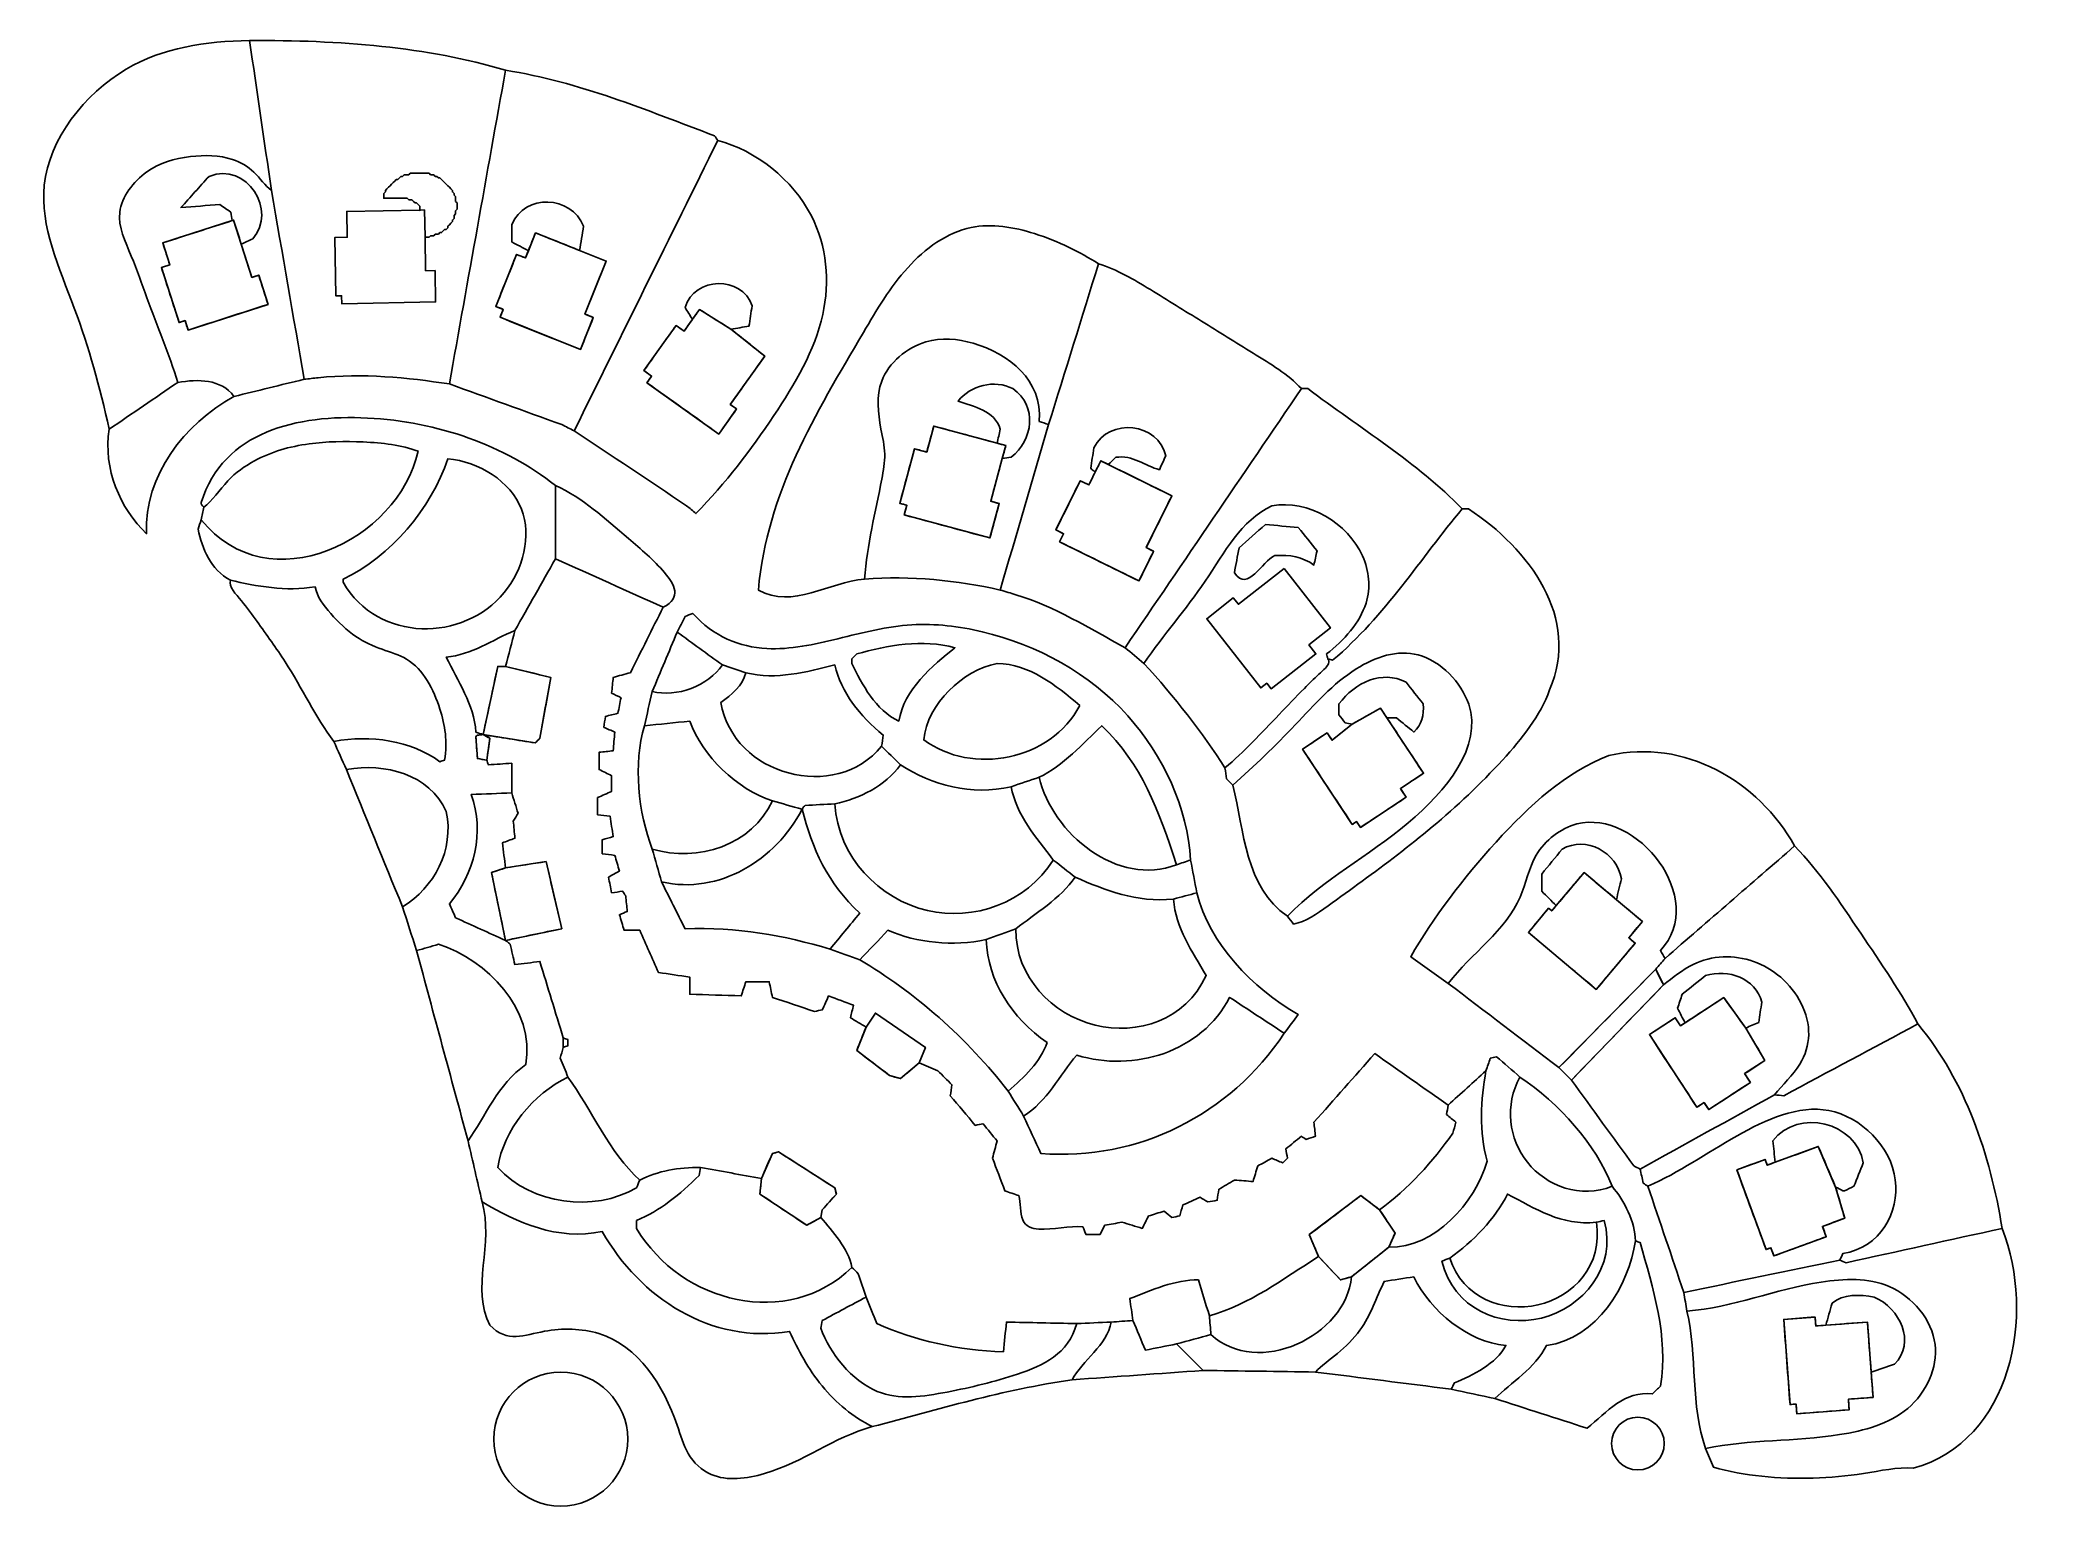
# Model space of a CAD drawing. Header units: millimetres. Extents: x -97281 to 275547, y -12500 to 261289.
import ezdxf

# ---------------------------------------------------------------- set-up
doc = ezdxf.new("R2010")
doc.units = ezdxf.units.MM
for name, color, linetype in [('01_MAIN_BUILDING', 7, 'Continuous'), ('02_CHALETS', 7, 'Continuous'), ('03_DESIGN_REGIONS', 7, 'Continuous'), ('REGION_HOLES', 7, 'Continuous')]:
    doc.layers.add(name, color=color, linetype=linetype)

msp = doc.modelspace()

# ---------------------------------------------------------------- linework, layer by layer
at = {"layer": '01_MAIN_BUILDING'}
msp.add_open_spline([(-991, 164398), (-3518, 159928), (-6044, 155459), (-8570, 150989), (-9153, 148755), (-9736, 146520), (-10319, 144285), (-7501, 143605), (-4684, 142925), (-1866, 142245), (-2546, 138456), (-3226, 134666), (-3906, 130877), (-4198, 130586), (-4489, 130294), (-4781, 130003), (-8019, 130521), (-11258, 131039), (-14497, 131557), (-14076, 131330), (-13655, 131104), (-13234, 130877), (-13428, 129517), (-13622, 128156), (-13817, 126796), (-13720, 126505), (-13622, 126213), (-13525, 125922), (-12068, 126019), (-10610, 126116), (-9153, 126213), (-9153, 124367), (-9153, 122521), (-9153, 120675), (-8764, 119412), (-8376, 118149), (-7987, 116886), (-8279, 116400), (-8570, 115914), (-8861, 115428), (-8764, 114360), (-8667, 113291), (-8570, 112222), (-9347, 111931), (-10125, 111639), (-10902, 111348), (-10708, 109793), (-10513, 108238), (-10319, 106684), (-7793, 107072), (-5267, 107461), (-2740, 107850), (-1769, 103672), (-797, 99494), (175, 95316), (-3323, 94587), (-6821, 93858), (-10319, 93130), (-10125, 92984), (-9930, 92838), (-9736, 92693), (-9639, 92595), (-9542, 92498), (-9444, 92401), (-9153, 91138), (-8861, 89875), (-8570, 88612), (-7015, 88806), (-5461, 89000), (-3906, 89195), (-2449, 84434), (-991, 79673), (466, 74912), (758, 74815), (1049, 74718), (1340, 74620), (1340, 74232), (1340, 73843), (1340, 73455), (1049, 73357), (758, 73260), (466, 73163), (272, 72483), (77, 71803), (-117, 71123), (369, 69957), (855, 68791), (1340, 67625), (5724, 61625), (9004, 53540), (14749, 48387), (18153, 50095), (21986, 50765), (26117, 50719), (29906, 50039), (33695, 49359), (37485, 48678), (38165, 50233), (38845, 51788), (39525, 53342), (39914, 53439), (40302, 53536), (40691, 53634), (44189, 51399), (47687, 49164), (51184, 46929), (51281, 46541), (51379, 46152), (51476, 45764), (50601, 44792), (49727, 43820), (48852, 42849), (48755, 42363), (48658, 41877), (48561, 41391), (50813, 38750), (53650, 35616), (54391, 32064), (54779, 31675), (55168, 31286), (55557, 30898), (56042, 29440), (56528, 27983), (57014, 26526), (57694, 24874), (58374, 23222), (59054, 21570), (66317, 18355), (74182, 16595), (82665, 16324), (82859, 18170), (83053, 20016), (83248, 21862), (87620, 21765), (91992, 21667), (96364, 21570), (98502, 21667), (100640, 21765), (102777, 21862), (104137, 21959), (105498, 22056), (106858, 22153), (106664, 23514), (106469, 24874), (106275, 26234), (110285, 27840), (114802, 29797), (119100, 29732), (119780, 27497), (120460, 25262), (121141, 23028), (128608, 25112), (134940, 29937), (141544, 34104), (140962, 35464), (140379, 36825), (139796, 38185), (143002, 40614), (146208, 43043), (149415, 45472), (150581, 44598), (151746, 43723), (152912, 42849), (158220, 46600), (162951, 51949), (166612, 57131), (166806, 57812), (167001, 58492), (167195, 59172), (166612, 59658), (166029, 60143), (165446, 60629), (165543, 61212), (165641, 61795), (165738, 62378), (161171, 65584), (156605, 68791), (152038, 71997), (148249, 67722), (144459, 63447), (140670, 59172), (140767, 58297), (140864, 57423), (140962, 56548), (140379, 56354), (139796, 56160), (139213, 55965), (138921, 56160), (138630, 56354), (138338, 56548), (137367, 55771), (136395, 54994), (135423, 54217), (135520, 53634), (135618, 53051), (135715, 52468), (135423, 52176), (135132, 51885), (134840, 51593), (134160, 51885), (133480, 52176), (132800, 52468), (131926, 51982), (131051, 51496), (130177, 51010), (129885, 50039), (129594, 49067), (129302, 48095), (128136, 48193), (126970, 48290), (125804, 48387), (124833, 47804), (123861, 47221), (122889, 46638), (122792, 45958), (122695, 45278), (122598, 44598), (122015, 44500), (121432, 44403), (120849, 44306), (120363, 44598), (119877, 44889), (119392, 45181), (118323, 44695), (117254, 44209), (116185, 43723), (115991, 43043), (115797, 42363), (115602, 41683), (115117, 41586), (114631, 41488), (114145, 41391), (113659, 41780), (113173, 42169), (112688, 42557), (111716, 42266), (110744, 41974), (109773, 41683), (109384, 40905), (108995, 40128), (108607, 39351), (107344, 39740), (106081, 40128), (104817, 40517), (103749, 40322), (102680, 40128), (101611, 39934), (101320, 39351), (101028, 38768), (100737, 38185), (99862, 38185), (98988, 38185), (98113, 38185), (97919, 38671), (97725, 39157), (97530, 39642), (95069, 39859), (91948, 39051), (89296, 39232), (88642, 39277), (88017, 39381), (87513, 39628), (86950, 39904), (86539, 40359), (86281, 40966), (85745, 42225), (85868, 44142), (85579, 45472), (84705, 45764), (83831, 46055), (82956, 46347), (82179, 48387), (81402, 50427), (80624, 52468), (80916, 53536), (81207, 54605), (81499, 55674), (80624, 56743), (79750, 57812), (78875, 58880), (78390, 58783), (77904, 58686), (77418, 58589), (75863, 60435), (74309, 62281), (72754, 64127), (72851, 64807), (72948, 65487), (73046, 66167), (72171, 67042), (71297, 67916), (70422, 68791), (69256, 69277), (68090, 69762), (66924, 70248), (65759, 69277), (64593, 68305), (63427, 67333), (62747, 67528), (62066, 67722), (61386, 67916), (59346, 69471), (57305, 71026), (55265, 72580), (55848, 74038), (56431, 75495), (57014, 76952), (56042, 77535), (55071, 78118), (54099, 78701), (54293, 79479), (54488, 80256), (54682, 81033), (53128, 81616), (51573, 82199), (50018, 82782), (49630, 81908), (49241, 81033), (48852, 80159), (48367, 80062), (47881, 79964), (47395, 79867), (44772, 80742), (42148, 81616), (39525, 82491), (39331, 83462), (39136, 84434), (38942, 85405), (37485, 85405), (36027, 85405), (34570, 85405), (34278, 84531), (33987, 83657), (33695, 82782), (30489, 82879), (27283, 82976), (24076, 83074), (24076, 84142), (24076, 85211), (24076, 86280), (22133, 86571), (20190, 86863), (18247, 87154), (17081, 89778), (15915, 92401), (14749, 95024), (13777, 95024), (12806, 95024), (11834, 95024), (11542, 95996), (11251, 96968), (10959, 97939), (11445, 98134), (11931, 98328), (12417, 98522), (12320, 99494), (12223, 100465), (12125, 101437), (11931, 101729), (11737, 102020), (11542, 102312), (10862, 102214), (10182, 102117), (9502, 102020), (9308, 102992), (9113, 103963), (8919, 104935), (9599, 105324), (10279, 105712), (10959, 106101), (10668, 107072), (10376, 108044), (10085, 109016), (9308, 109113), (8530, 109210), (7753, 109307), (7753, 110182), (7753, 111056), (7753, 111931), (8433, 112125), (9113, 112319), (9794, 112513), (9599, 113777), (9405, 115040), (9211, 116303), (8433, 116400), (7656, 116497), (6879, 116594), (6879, 117663), (6879, 118732), (6879, 119801), (7753, 120189), (8628, 120578), (9502, 120967), (9502, 121938), (9502, 122910), (9502, 123881), (8725, 124270), (7947, 124659), (7170, 125047), (7170, 126116), (7170, 127185), (7170, 128254), (8045, 128351), (8919, 128448), (9794, 128545), (9891, 129711), (9988, 130877), (10085, 132043), (9405, 132334), (8725, 132626), (8045, 132917), (8142, 133598), (8239, 134278), (8336, 134958), (9113, 135152), (9891, 135346), (10668, 135541), (10862, 136512), (11057, 137484), (11251, 138456), (10668, 138747), (10085, 139039), (9502, 139330), (9599, 140302), (9696, 141273), (9794, 142245), (10862, 142536), (11931, 142828), (13000, 143119), (15040, 147200), (17081, 151281), (19121, 155362), (12417, 158374), (5713, 161386), (-991, 164398)], degree=3, knots=[0, 0, 0, 0, 1, 1, 1, 2, 2, 2, 3, 3, 3, 4, 4, 4, 5, 5, 5, 6, 6, 6, 7, 7, 7, 8, 8, 8, 9, 9, 9, 10, 10, 10, 11, 11, 11, 12, 12, 12, 13, 13, 13, 14, 14, 14, 15, 15, 15, 16, 16, 16, 17, 17, 17, 18, 18, 18, 19, 19, 19, 20, 20, 20, 21, 21, 21, 22, 22, 22, 23, 23, 23, 24, 24, 24, 25, 25, 25, 26, 26, 26, 27, 27, 27, 28, 28, 28, 29, 29, 29, 30, 30, 30, 31, 31, 31, 32, 32, 32, 33, 33, 33, 34, 34, 34, 35, 35, 35, 36, 36, 36, 37, 37, 37, 38, 38, 38, 39, 39, 39, 40, 40, 40, 41, 41, 41, 42, 42, 42, 43, 43, 43, 44, 44, 44, 45, 45, 45, 46, 46, 46, 47, 47, 47, 48, 48, 48, 49, 49, 49, 50, 50, 50, 51, 51, 51, 52, 52, 52, 53, 53, 53, 54, 54, 54, 55, 55, 55, 56, 56, 56, 57, 57, 57, 58, 58, 58, 59, 59, 59, 60, 60, 60, 61, 61, 61, 62, 62, 62, 63, 63, 63, 64, 64, 64, 65, 65, 65, 66, 66, 66, 67, 67, 67, 68, 68, 68, 69, 69, 69, 70, 70, 70, 71, 71, 71, 72, 72, 72, 73, 73, 73, 74, 74, 74, 75, 75, 75, 76, 76, 76, 77, 77, 77, 78, 78, 78, 79, 79, 79, 80, 80, 80, 81, 81, 81, 82, 82, 82, 83, 83, 83, 84, 84, 84, 85, 85, 85, 86, 86, 86, 87, 87, 87, 88, 88, 88, 89, 89, 89, 90, 90, 90, 91, 91, 91, 92, 92, 92, 93, 93, 93, 94, 94, 94, 95, 95, 95, 96, 96, 96, 97, 97, 97, 98, 98, 98, 99, 99, 99, 100, 100, 100, 101, 101, 101, 102, 102, 102, 103, 103, 103, 104, 104, 104, 105, 105, 105, 106, 106, 106, 107, 107, 107, 108, 108, 108, 109, 109, 109, 110, 110, 110, 111, 111, 111, 112, 112, 112, 113, 113, 113, 114, 114, 114, 115, 115, 115, 116, 116, 116, 117, 117, 117, 118, 118, 118, 119, 119, 119, 120, 120, 120, 121, 121, 121, 122, 122, 122, 123, 123, 123, 124, 124, 124, 125, 125, 125, 126, 126, 126, 127, 127, 127, 128, 128, 128, 129, 129, 129, 130, 130, 130, 131, 131, 131, 132, 132, 132, 133, 133, 133, 134, 134, 134, 135, 135, 135, 136, 136, 136, 137, 137, 137, 138, 138, 138, 139, 139, 139, 140, 140, 140, 141, 141, 141, 142, 142, 142, 143, 143, 143, 144, 144, 144, 145, 145, 145, 145], dxfattribs=at)
at = {"layer": '02_CHALETS'}
for points in [[(-61390, 227548), (-74346, 223385), (-73026, 219275), (-74577, 218776), (-71280, 208516), (-70171, 208873), (-69604, 207109), (-54660, 211912), (-56412, 217364), (-57682, 216956), (-59673, 223154), (-61114, 227637)], [(-26351, 229399), (-26358, 229517), (-39962, 229261), (-39872, 224450), (-42194, 224406), (-41989, 213487), (-40925, 213507), (-40897, 212037), (-23381, 212367), (-23486, 217961), (-23491, 218209), (-25240, 218176), (-25358, 224446), (-25453, 229534), (-26351, 229517)], [(-6054, 221922), (-6596, 220567), (-8256, 221230), (-12135, 211526), (-10754, 210974), (-11347, 209490), (3685, 203480), (6077, 209464), (4520, 210086), (8479, 219989), (3503, 221978), (-4718, 225265)], [(24606, 209116), (23019, 206891), (21525, 207956), (19276, 204803), (15521, 199537), (16967, 198507), (16087, 197273), (29515, 187699), (32849, 192375), (31668, 193218), (38104, 202244), (31792, 207282), (25908, 210941)], [(82464, 183107), (83123, 185552), (81504, 185988), (69667, 189180), (68361, 184338), (66069, 184956), (63318, 174751), (64647, 174393), (64162, 172592), (80162, 168279), (81894, 174702), (80312, 175128)], [(99821, 180597), (98628, 178180), (97018, 178975), (92480, 169781), (93917, 169072), (93177, 167573), (107988, 160262), (110556, 165465), (110722, 165800), (109355, 166475), (114132, 176153), (102260, 182013), (100861, 182704)], [(135107, 162569), (126550, 155892), (125615, 157091), (120648, 153215), (130735, 140288), (131854, 141161), (132669, 140116), (141034, 146644), (139720, 148328), (143760, 151480)], [(147799, 133532), (144051, 130498), (143129, 131891), (138537, 128853), (147836, 114799), (148636, 115328), (149363, 114230), (157883, 119868), (156822, 121472), (161149, 124335), (154285, 134709), (153106, 136490)], [(197167, 100738), (191126, 105813), (185926, 99624), (185101, 98643), (184507, 99142), (180716, 94630), (193400, 83972), (200672, 92628), (199479, 93631), (202022, 96658)], [(209994, 77747), (209130, 77182), (208145, 78687), (203328, 75536), (212204, 61970), (213548, 62850), (214412, 61529), (222183, 66614), (221113, 68249), (224884, 70716), (221322, 76767), (217200, 82462)], [(226832, 51703), (225336, 51154), (224942, 52227), (219658, 50287), (225121, 35407), (226021, 35737), (226580, 34216), (236357, 37805), (235653, 39725), (239800, 41247), (238106, 47083), (234877, 54657)], [(244750, 12536), (244055, 21855), (236277, 21275), (234385, 21134), (234260, 22801), (228407, 22365), (229592, 6460), (230726, 6545), (230860, 4749), (240641, 5479), (240493, 7456), (245103, 7800)]]:
    msp.add_lwpolyline(points, close=True, dxfattribs=at)
at = {"layer": '03_DESIGN_REGIONS'}
for points in [[(-25358, 224446), (-25185, 224443), (-24893, 224443), (-24602, 224443), (-24310, 224735), (-24019, 224735), (-23727, 224735), (-23436, 225026), (-23144, 225026), (-22853, 225026), (-22561, 225318), (-22270, 225318), (-21978, 225609), (-21687, 225901), (-21395, 225901), (-21104, 226192), (-21104, 226484), (-20812, 226775), (-20521, 227067), (-20229, 227358), (-20229, 227650), (-19938, 227941), (-19938, 228233), (-19938, 228524), (-19646, 228816), (-19646, 229107), (-19646, 229399), (-19355, 229690), (-19355, 229982), (-19355, 230273), (-19355, 230565), (-19355, 230856), (-19646, 231148), (-19646, 231439), (-19646, 231731), (-19646, 232022), (-19938, 232314), (-19938, 232605), (-20229, 232897), (-20229, 233188), (-20521, 233480), (-20812, 233771), (-21104, 234062), (-21395, 234354), (-21687, 234645), (-21978, 234937), (-22270, 235228), (-22561, 235520), (-22853, 235520), (-23144, 235811), (-23436, 235811), (-23727, 236103), (-24019, 236103), (-24310, 236103), (-24602, 236394), (-24893, 236394), (-25185, 236394), (-25476, 236394), (-25768, 236394), (-26059, 236394), (-26351, 236394), (-26642, 236394), (-26934, 236394), (-27225, 236394), (-27516, 236394), (-27808, 236394), (-28099, 236394), (-28391, 236103), (-28682, 236103), (-28974, 236103), (-29265, 236103), (-29557, 235811), (-29848, 235811), (-30140, 235520), (-30431, 235228), (-30723, 235228), (-31014, 234937), (-31306, 234645), (-31597, 234354), (-31889, 234062), (-32180, 233771), (-32472, 233480), (-32763, 233188), (-32763, 232897), (-33055, 232605), (-33055, 232314), (-33055, 232022), (-33055, 231731), (-32763, 231731), (-32472, 231731), (-32180, 231731), (-31889, 231731), (-31597, 231731), (-31306, 231731), (-31014, 231731), (-30723, 231731), (-30431, 231731), (-30140, 231731), (-29848, 231731), (-29557, 231731), (-29265, 231731), (-28974, 231731), (-28682, 231731), (-28391, 231439), (-28099, 231439), (-27808, 231439), (-27516, 231148), (-27225, 230856), (-26934, 230856), (-26642, 230565), (-26351, 230273), (-26351, 229982), (-26351, 229690), (-26351, 229517), (-25453, 229534)], [(-14497, 131557), (-4781, 130003), (-3906, 130877), (-1866, 142245), (-10319, 144285), (-11776, 144285)], [(-14497, 131557), (-15566, 131460), (-15857, 131168), (-15566, 127088), (-13817, 126796), (-13234, 130877)], [(-10319, 106684), (-12942, 105809), (-10319, 93130), (175, 95316), (-2740, 107850)], [(205963, 84822), (204505, 87737), (186433, 69374), (188765, 67042)], [(57014, 76952), (55265, 72580), (61386, 67916), (63427, 67333), (66924, 70248), (68090, 73163), (58763, 79576)], [(37485, 48678), (37193, 45764), (45938, 39934), (48561, 41391), (48852, 42849), (51476, 45764), (51184, 46929), (40691, 53634), (39525, 53342)], [(154661, 35853), (155827, 38476), (152912, 42849), (149415, 45472), (139796, 38185), (141544, 34104), (145625, 29732), (147666, 30315)]]:
    msp.add_lwpolyline(points, close=True, dxfattribs=at)
for centre, radius in [((0, 0), 12500), ((201180, -833), 4918)]:
    msp.add_circle(centre, radius, dxfattribs=at)
for points, knots in [([(-54042, 233188), (-55402, 242516), (-56762, 251843), (-58122, 261171), (-66376, 261021), (-74275, 259879), (-81159, 255829), (-89018, 251205), (-95553, 242791), (-96468, 234166), (-97281, 226504), (-93658, 218676), (-90861, 211169), (-88082, 203713), (-86119, 196574), (-84356, 188591), (-80081, 191506), (-75806, 194421), (-71531, 197335), (-73163, 202637), (-75382, 207917), (-77294, 213116), (-78250, 215715), (-79129, 218294), (-80225, 220939), (-81342, 223633), (-82683, 226395), (-82374, 229115), (-82047, 231998), (-79866, 234833), (-77334, 236643), (-74915, 238372), (-72175, 239165), (-69161, 239510), (-66551, 239808), (-63734, 239770), (-61319, 238973), (-59817, 238477), (-58470, 237688), (-57329, 236593), (-56161, 235472), (-55209, 234032), (-54042, 233188)], [0, 0, 0, 0, 1, 1, 1, 2, 2, 2, 3, 3, 3, 4, 4, 4, 5, 5, 5, 6, 6, 6, 7, 7, 7, 8, 8, 8, 9, 9, 9, 10, 10, 10, 11, 11, 11, 12, 12, 12, 13, 13, 13, 14, 14, 14, 14]), ([(-10319, 255632), (-24875, 259989), (-41428, 261289), (-58122, 261171), (-56762, 251843), (-55402, 242516), (-54042, 233188), (-52001, 221431), (-49961, 209675), (-47920, 197918), (-47046, 198016), (-46171, 198113), (-45297, 198210), (-37070, 199087), (-28578, 198236), (-20812, 197044), (-17315, 216573), (-13817, 236103), (-10319, 255632)], [0, 0, 0, 0, 1, 1, 1, 2, 2, 2, 3, 3, 3, 4, 4, 4, 5, 5, 5, 6, 6, 6, 6]), ([(29323, 242516), (29129, 242807), (28934, 243098), (28740, 243390), (16004, 248155), (3482, 253437), (-10319, 255632), (-13817, 236103), (-17315, 216573), (-20812, 197044), (-13817, 194518), (-6821, 191992), (175, 189465), (952, 189077), (1729, 188688), (2506, 188299), (11445, 206371), (20384, 224443), (29323, 242516)], [0, 0, 0, 0, 1, 1, 1, 2, 2, 2, 3, 3, 3, 4, 4, 4, 5, 5, 5, 6, 6, 6, 6]), ([(23493, 174308), (24076, 173822), (24659, 173337), (25242, 172851), (30859, 178596), (35465, 184658), (39791, 191128), (43733, 197026), (47443, 203262), (48918, 210006), (50267, 216168), (49750, 222753), (46799, 228457), (43319, 235185), (36454, 240687), (29323, 242516), (20384, 224443), (11445, 206371), (2506, 188299), (9502, 183636), (16498, 178972), (23493, 174308)], [0, 0, 0, 0, 1, 1, 1, 2, 2, 2, 3, 3, 3, 4, 4, 4, 5, 5, 5, 6, 6, 6, 7, 7, 7, 7]), ([(-47920, 197918), (-49961, 209675), (-52001, 221431), (-54042, 233188), (-55209, 234032), (-56161, 235472), (-57329, 236593), (-58470, 237688), (-59817, 238477), (-61319, 238973), (-63734, 239770), (-66551, 239808), (-69161, 239510), (-72175, 239165), (-74915, 238372), (-77334, 236643), (-79866, 234833), (-82047, 231998), (-82374, 229115), (-82683, 226395), (-81342, 223633), (-80225, 220939), (-79129, 218294), (-78250, 215715), (-77294, 213116), (-75382, 207917), (-73163, 202637), (-71531, 197335), (-67754, 197933), (-63476, 198029), (-61037, 194712), (-56665, 195781), (-52293, 196850), (-47920, 197918)], [0, 0, 0, 0, 1, 1, 1, 2, 2, 2, 3, 3, 3, 4, 4, 4, 5, 5, 5, 6, 6, 6, 7, 7, 7, 8, 8, 8, 9, 9, 9, 10, 10, 10, 11, 11, 11, 11]), ([(-59673, 223154), (-58962, 223487), (-58251, 223819), (-57539, 224152), (-52865, 229400), (-58621, 238627), (-65701, 235811), (-67450, 233868), (-69199, 231925), (-70948, 229982), (-68519, 230176), (-66090, 230370), (-63661, 230565), (-62980, 230079), (-62300, 229593), (-61620, 229107), (-61543, 228588), (-61467, 228068), (-61390, 227548), (-61298, 227578), (-61206, 227608), (-61114, 227637), (-60634, 226143), (-60154, 224648), (-59673, 223154)], [0, 0, 0, 0, 1, 1, 1, 2, 2, 2, 3, 3, 3, 4, 4, 4, 5, 5, 5, 6, 6, 6, 7, 7, 7, 8, 8, 8, 8]), ([(3503, 221978), (3753, 223480), (4004, 224982), (4255, 226484), (1888, 232330), (-6684, 232646), (-9153, 226775), (-9153, 225707), (-9153, 224638), (-9153, 223569), (-8120, 223020), (-7087, 222471), (-6054, 221922), (-5609, 223036), (-5163, 224150), (-4718, 225265), (-1978, 224169), (762, 223074), (3503, 221978)], [0, 0, 0, 0, 1, 1, 1, 2, 2, 2, 3, 3, 3, 4, 4, 4, 5, 5, 5, 6, 6, 6, 6]), ([(100445, 219488), (97017, 221616), (92925, 223727), (88479, 225127), (84606, 226346), (80464, 227026), (76669, 226261), (72107, 225341), (68047, 222334), (64799, 218761), (61473, 215103), (58999, 210852), (56526, 206652), (47534, 191382), (38562, 176791), (36902, 158568), (43243, 154933), (50202, 160073), (56723, 160608), (57236, 167003), (58770, 173107), (59961, 179295), (60261, 180852), (60538, 182414), (60503, 183943), (60467, 185509), (60102, 187040), (59802, 188632), (59240, 191613), (58904, 194804), (59952, 197591), (61242, 201021), (64627, 203839), (68190, 204910), (71086, 205780), (74099, 205498), (77040, 204637), (83710, 202685), (90009, 197758), (89369, 190048), (89952, 189854), (90535, 189660), (91118, 189465), (94227, 199473), (97336, 209481), (100445, 219488)], [0, 0, 0, 0, 1, 1, 1, 2, 2, 2, 3, 3, 3, 4, 4, 4, 5, 5, 5, 6, 6, 6, 7, 7, 7, 8, 8, 8, 9, 9, 9, 10, 10, 10, 11, 11, 11, 12, 12, 12, 13, 13, 13, 14, 14, 14, 15, 15, 15, 15]), ([(31792, 207282), (32912, 207464), (34032, 207646), (35153, 207829), (35347, 209092), (35541, 210355), (35736, 211618), (33829, 217406), (24993, 217074), (23202, 211327), (23670, 210590), (24138, 209853), (24606, 209116), (25040, 209724), (25474, 210333), (25908, 210941), (27869, 209721), (29830, 208501), (31792, 207282)], [0, 0, 0, 0, 1, 1, 1, 2, 2, 2, 3, 3, 3, 4, 4, 4, 5, 5, 5, 6, 6, 6, 6]), ([(138338, 196170), (135835, 198832), (132555, 200827), (129300, 202820), (126078, 204793), (122880, 206765), (119692, 208746), (116505, 210727), (113327, 212718), (110123, 214665), (107015, 216554), (103882, 218403), (100445, 219488), (97336, 209481), (94227, 199473), (91118, 189465), (88106, 179166), (85094, 168867), (82082, 158568), (83053, 158277), (84025, 157985), (84997, 157694), (92249, 155479), (98739, 151425), (105400, 147783), (116380, 163912), (127359, 180041), (138338, 196170)], [0, 0, 0, 0, 1, 1, 1, 2, 2, 2, 3, 3, 3, 4, 4, 4, 5, 5, 5, 6, 6, 6, 7, 7, 7, 8, 8, 8, 9, 9, 9, 9]), ([(56723, 160608), (65435, 161276), (74038, 160349), (82082, 158568), (85094, 168867), (88106, 179166), (91118, 189465), (90535, 189660), (89952, 189854), (89369, 190048), (90009, 197758), (83710, 202685), (77040, 204637), (74099, 205498), (71086, 205780), (68190, 204910), (64627, 203839), (61242, 201021), (59952, 197591), (58904, 194804), (59240, 191613), (59802, 188632), (60102, 187040), (60467, 185509), (60503, 183943), (60538, 182414), (60261, 180852), (59961, 179295), (58770, 173107), (57236, 167003), (56723, 160608)], [0, 0, 0, 0, 1, 1, 1, 2, 2, 2, 3, 3, 3, 4, 4, 4, 5, 5, 5, 6, 6, 6, 7, 7, 7, 8, 8, 8, 9, 9, 9, 10, 10, 10, 10]), ([(-71531, 197335), (-75806, 194421), (-80081, 191506), (-84356, 188591), (-85517, 181220), (-82287, 173743), (-77360, 169061), (-77816, 180117), (-70332, 189488), (-61037, 194712), (-63476, 198029), (-67754, 197933), (-71531, 197335)], [0, 0, 0, 0, 1, 1, 1, 2, 2, 2, 3, 3, 3, 4, 4, 4, 4]), ([(82464, 183107), (83016, 183186), (83569, 183265), (84122, 183344), (88217, 186499), (89109, 192995), (84414, 196170), (81039, 197945), (76442, 196735), (74212, 193838), (77080, 192789), (81065, 192165), (82082, 188591), (81889, 187723), (81697, 186856), (81504, 185988), (82044, 185843), (82583, 185697), (83123, 185552), (82903, 184737), (82683, 183922), (82464, 183107)], [0, 0, 0, 0, 1, 1, 1, 2, 2, 2, 3, 3, 3, 4, 4, 4, 5, 5, 5, 6, 6, 6, 7, 7, 7, 7]), ([(168361, 173725), (159905, 182374), (149124, 188958), (139504, 196170), (139115, 196170), (138727, 196170), (138338, 196170), (127359, 180041), (116380, 163912), (105400, 147783), (106566, 146811), (107732, 145840), (108898, 144868), (112607, 150203), (116762, 154908), (120364, 160236), (123975, 165578), (127030, 171544), (132800, 174308), (139614, 175526), (147016, 170982), (149755, 164924), (151016, 162134), (151289, 159023), (150398, 156128), (149274, 152476), (146299, 149168), (143002, 146617), (143099, 146326), (143196, 146034), (143293, 145743), (143585, 145646), (143876, 145548), (144168, 145451), (154005, 153757), (160649, 164543), (168361, 173725)], [0, 0, 0, 0, 1, 1, 1, 2, 2, 2, 3, 3, 3, 4, 4, 4, 5, 5, 5, 6, 6, 6, 7, 7, 7, 8, 8, 8, 9, 9, 9, 10, 10, 10, 11, 11, 11, 12, 12, 12, 12]), ([(-991, 164398), (-991, 168964), (-991, 173531), (-991, 178097), (-10571, 185564), (-22920, 190030), (-36104, 190684), (-49152, 191330), (-63018, 188242), (-67158, 174891), (-67158, 174794), (-67158, 174697), (-67158, 174600), (-66996, 174405), (-66834, 174211), (-66673, 174017), (-65086, 175161), (-63782, 177250), (-62172, 178950), (-60713, 180489), (-59002, 181709), (-57215, 182684), (-54057, 184406), (-50660, 185361), (-47008, 185857), (-43739, 186301), (-40266, 186376), (-36878, 186218), (-33291, 186051), (-29800, 185622), (-26642, 184510), (-30382, 167705), (-54594, 156004), (-67158, 171685), (-67353, 171102), (-67547, 170519), (-67741, 169936), (-66941, 166334), (-65434, 162315), (-61717, 160414), (-56934, 159272), (-51323, 158254), (-45880, 159151), (-45527, 157300), (-44323, 155705), (-42970, 154174), (-41547, 152567), (-39959, 151031), (-38267, 149885), (-36720, 148836), (-35086, 148113), (-33353, 147493), (-31812, 146941), (-30193, 146471), (-28815, 145648), (-25634, 143750), (-23737, 139979), (-22574, 136332), (-21597, 133264), (-21139, 130285), (-21687, 126796), (-21978, 126699), (-22270, 126602), (-22561, 126505), (-27972, 130473), (-35560, 131573), (-42382, 130294), (-41605, 128545), (-40828, 126796), (-40050, 125047), (-32791, 126314), (-24538, 124201), (-21395, 117177), (-19853, 110088), (-23654, 102948), (-29557, 99397), (-28682, 96676), (-27808, 93956), (-26934, 91235), (-25573, 91624), (-24213, 92012), (-22853, 92401), (-13754, 89521), (-4759, 80321), (-6530, 69957), (-11812, 66243), (-14116, 60237), (-17315, 55674), (-16440, 51885), (-15566, 48095), (-14691, 44306), (-8129, 40429), (-734, 37038), (7753, 38768), (14761, 26376), (28076, 17673), (42731, 20113), (44290, 16686), (46224, 13077), (48790, 9948), (51419, 6741), (54711, 4039), (58180, 2332), (70483, 5570), (82614, 9222), (95490, 11077), (97435, 14628), (102050, 17550), (102777, 21862), (100640, 21765), (98502, 21667), (96364, 21570), (94807, 15887), (90117, 13765), (85281, 12140), (81019, 10708), (76644, 9662), (72179, 8801), (67713, 7939), (63157, 7263), (59107, 8922), (54341, 10874), (50274, 16061), (48561, 20696), (48658, 21182), (48755, 21667), (48852, 22153), (51573, 23611), (54293, 25068), (57014, 26526), (56528, 27983), (56042, 29440), (55557, 30898), (55168, 31286), (54779, 31675), (54391, 32064), (42522, 20477), (22454, 25257), (14166, 39351), (14166, 39837), (14166, 40322), (14166, 40808), (18436, 42699), (22293, 45587), (25825, 49261), (25922, 49747), (26019, 50233), (26117, 50719), (21986, 50765), (18153, 50095), (14749, 48387), (14554, 47901), (14360, 47415), (14166, 46929), (6091, 42300), (-5337, 43741), (-11776, 50719), (-10705, 57670), (-5142, 64502), (1340, 67625), (855, 68791), (369, 69957), (-117, 71123), (77, 71803), (272, 72483), (466, 73163), (466, 73746), (466, 74329), (466, 74912), (-991, 79673), (-2449, 84434), (-3906, 89195), (-5461, 89000), (-7015, 88806), (-8570, 88612), (-8861, 89875), (-9153, 91138), (-9444, 92401), (-9542, 92498), (-9639, 92595), (-9736, 92693), (-9930, 92838), (-10125, 92984), (-10319, 93130), (-13428, 94539), (-16537, 95947), (-19646, 97356), (-20035, 98231), (-20424, 99105), (-20812, 99980), (-16135, 105456), (-14175, 113348), (-16732, 120384), (-14205, 120481), (-11679, 120578), (-9153, 120675), (-9153, 122521), (-9153, 124367), (-9153, 126213), (-10610, 126116), (-12068, 126019), (-13525, 125922), (-13622, 126213), (-13720, 126505), (-13817, 126796), (-14400, 126893), (-14983, 126991), (-15566, 127088), (-15663, 128448), (-15760, 129808), (-15857, 131168), (-15760, 131266), (-15663, 131363), (-15566, 131460), (-15209, 131492), (-14853, 131525), (-14497, 131557), (-14950, 131719), (-15404, 131881), (-15857, 132043), (-16213, 137324), (-19264, 141489), (-21395, 146034), (-16615, 146466), (-12815, 149266), (-8570, 150989), (-6044, 155459), (-3518, 159928), (-991, 164398)], [0, 0, 0, 0, 1, 1, 1, 2, 2, 2, 3, 3, 3, 4, 4, 4, 5, 5, 5, 6, 6, 6, 7, 7, 7, 8, 8, 8, 9, 9, 9, 10, 10, 10, 11, 11, 11, 12, 12, 12, 13, 13, 13, 14, 14, 14, 15, 15, 15, 16, 16, 16, 17, 17, 17, 18, 18, 18, 19, 19, 19, 20, 20, 20, 21, 21, 21, 22, 22, 22, 23, 23, 23, 24, 24, 24, 25, 25, 25, 26, 26, 26, 27, 27, 27, 28, 28, 28, 29, 29, 29, 30, 30, 30, 31, 31, 31, 32, 32, 32, 33, 33, 33, 34, 34, 34, 35, 35, 35, 36, 36, 36, 37, 37, 37, 38, 38, 38, 39, 39, 39, 40, 40, 40, 41, 41, 41, 42, 42, 42, 43, 43, 43, 44, 44, 44, 45, 45, 45, 46, 46, 46, 47, 47, 47, 48, 48, 48, 49, 49, 49, 50, 50, 50, 51, 51, 51, 52, 52, 52, 53, 53, 53, 54, 54, 54, 55, 55, 55, 56, 56, 56, 57, 57, 57, 58, 58, 58, 59, 59, 59, 60, 60, 60, 61, 61, 61, 62, 62, 62, 63, 63, 63, 64, 64, 64, 65, 65, 65, 66, 66, 66, 67, 67, 67, 68, 68, 68, 69, 69, 69, 70, 70, 70, 71, 71, 71, 72, 72, 72, 73, 73, 73, 74, 74, 74, 75, 75, 75, 76, 76, 76, 76]), ([(102260, 182013), (102724, 182457), (103188, 182901), (103652, 183344), (106886, 183808), (109080, 181760), (111813, 181012), (112202, 181887), (112590, 182761), (112979, 183636), (111723, 189715), (102420, 190925), (99571, 185093), (99376, 183830), (99182, 182567), (98988, 181304), (99085, 181207), (99182, 181109), (99279, 181012), (99460, 180874), (99640, 180736), (99821, 180597), (100167, 181300), (100514, 182002), (100861, 182704), (101327, 182474), (101794, 182244), (102260, 182013)], [0, 0, 0, 0, 1, 1, 1, 2, 2, 2, 3, 3, 3, 4, 4, 4, 5, 5, 5, 6, 6, 6, 7, 7, 7, 8, 8, 8, 9, 9, 9, 9]), ([(-67158, 171685), (-54594, 156004), (-30382, 167705), (-26642, 184510), (-29800, 185622), (-33291, 186051), (-36878, 186218), (-40266, 186376), (-43739, 186301), (-47008, 185857), (-50660, 185361), (-54057, 184406), (-57215, 182684), (-59002, 181709), (-60713, 180489), (-62172, 178950), (-63782, 177250), (-65086, 175161), (-66673, 174017), (-66834, 173239), (-66996, 172462), (-67158, 171685)], [0, 0, 0, 0, 1, 1, 1, 2, 2, 2, 3, 3, 3, 4, 4, 4, 5, 5, 5, 6, 6, 6, 7, 7, 7, 7]), ([(-40633, 160025), (-34125, 148627), (-18072, 148909), (-10566, 158073), (-7020, 162403), (-5381, 168716), (-7315, 173664), (-9349, 178870), (-15336, 182565), (-21104, 183053), (-24217, 173869), (-31749, 164735), (-40633, 160608), (-40633, 160511), (-40633, 160414), (-40633, 160317), (-40633, 160220), (-40633, 160123), (-40633, 160025)], [0, 0, 0, 0, 1, 1, 1, 2, 2, 2, 3, 3, 3, 4, 4, 4, 5, 5, 5, 6, 6, 6, 6]), ([(19121, 155362), (22684, 157143), (21236, 159614), (19371, 161822), (17404, 164152), (14974, 166189), (12656, 168180), (8188, 172017), (4136, 175683), (-991, 178097), (-991, 173531), (-991, 168964), (-991, 164398), (5713, 161386), (12417, 158374), (19121, 155362)], [0, 0, 0, 0, 1, 1, 1, 2, 2, 2, 3, 3, 3, 4, 4, 4, 5, 5, 5, 5]), ([(143293, 145743), (143196, 146034), (143099, 146326), (143002, 146617), (146299, 149168), (149274, 152476), (150398, 156128), (151289, 159023), (151016, 162134), (149755, 164924), (147016, 170982), (139614, 175526), (132800, 174308), (127030, 171544), (123975, 165578), (120364, 160236), (116762, 154908), (112607, 150203), (108898, 144868), (114553, 138670), (119965, 131901), (124055, 125339), (127598, 128320), (130915, 131878), (134164, 135307), (135728, 136957), (137276, 138578), (138884, 140203), (139751, 141078), (140634, 141955), (141588, 142829), (142012, 143218), (142449, 143606), (142807, 143994), (143345, 144576), (143704, 145159), (143293, 145743)], [0, 0, 0, 0, 1, 1, 1, 2, 2, 2, 3, 3, 3, 4, 4, 4, 5, 5, 5, 6, 6, 6, 7, 7, 7, 8, 8, 8, 9, 9, 9, 10, 10, 10, 11, 11, 11, 12, 12, 12, 12]), ([(124055, 125339), (124153, 124659), (124250, 123979), (124347, 123298), (124736, 122910), (125124, 122521), (125513, 122132), (129601, 125723), (133414, 129435), (137167, 133380), (140742, 137140), (144263, 141112), (148544, 143820), (152142, 146097), (156278, 147482), (160136, 146446), (164335, 145318), (168207, 141323), (169571, 137251), (172235, 129298), (165338, 121047), (158250, 115071), (150621, 108639), (142770, 104841), (135715, 97648), (136103, 97162), (136492, 96676), (136881, 96190), (139143, 96592), (141219, 98084), (143307, 99589), (145427, 101116), (147561, 102656), (149670, 104198), (154119, 107450), (158462, 110709), (162769, 114328), (167315, 118148), (171822, 122371), (175882, 126803), (179594, 130856), (182933, 135084), (184684, 139913), (190520, 153301), (180898, 166261), (169527, 173725), (169138, 173725), (168750, 173725), (168361, 173725), (160649, 164543), (154005, 153757), (144168, 145451), (143876, 145548), (143585, 145646), (143293, 145743), (143704, 145159), (143345, 144576), (142807, 143994), (142449, 143606), (142012, 143218), (141588, 142829), (140634, 141955), (139751, 141078), (138884, 140203), (137276, 138578), (135728, 136957), (134164, 135307), (130915, 131878), (127598, 128320), (124055, 125339)], [0, 0, 0, 0, 1, 1, 1, 2, 2, 2, 3, 3, 3, 4, 4, 4, 5, 5, 5, 6, 6, 6, 7, 7, 7, 8, 8, 8, 9, 9, 9, 10, 10, 10, 11, 11, 11, 12, 12, 12, 13, 13, 13, 14, 14, 14, 15, 15, 15, 16, 16, 16, 17, 17, 17, 18, 18, 18, 19, 19, 19, 20, 20, 20, 21, 21, 21, 22, 22, 22, 23, 23, 23, 23]), ([(125804, 161774), (128370, 158042), (130904, 163980), (133383, 164981), (136157, 165231), (138609, 164703), (140670, 163232), (140864, 164106), (141059, 164981), (141253, 165855), (140087, 167313), (138921, 168770), (137755, 170227), (135715, 170422), (133674, 170616), (131634, 170810), (129982, 169353), (128331, 167896), (126679, 166438), (126387, 164884), (126096, 163329), (125804, 161774)], [0, 0, 0, 0, 1, 1, 1, 2, 2, 2, 3, 3, 3, 4, 4, 4, 5, 5, 5, 6, 6, 6, 7, 7, 7, 7]), ([(-45880, 159151), (-51323, 158254), (-56934, 159272), (-61717, 160414), (-62006, 159133), (-60733, 157853), (-59626, 156536), (-58563, 155272), (-57652, 153975), (-56734, 152691), (-54943, 150185), (-53122, 147728), (-51477, 145155), (-48310, 140201), (-45795, 134817), (-42382, 130294), (-35560, 131573), (-27972, 130473), (-22561, 126505), (-22270, 126602), (-21978, 126699), (-21687, 126796), (-21139, 130285), (-21597, 133264), (-22574, 136332), (-23737, 139979), (-25634, 143750), (-28815, 145648), (-30193, 146471), (-31812, 146941), (-33353, 147493), (-35086, 148113), (-36720, 148836), (-38267, 149885), (-39959, 151031), (-41547, 152567), (-42970, 154174), (-44323, 155705), (-45527, 157300), (-45880, 159151)], [0, 0, 0, 0, 1, 1, 1, 2, 2, 2, 3, 3, 3, 4, 4, 4, 5, 5, 5, 6, 6, 6, 7, 7, 7, 8, 8, 8, 9, 9, 9, 10, 10, 10, 11, 11, 11, 12, 12, 12, 13, 13, 13, 13]), ([(117643, 108141), (117033, 117901), (112602, 127638), (105891, 135081), (98759, 142989), (89054, 148306), (78706, 150775), (74394, 151803), (69971, 152337), (65586, 152065), (60958, 151777), (56372, 150590), (51760, 149475), (47314, 148400), (42844, 147391), (38469, 147636), (33411, 147919), (28481, 149878), (24659, 154196), (24173, 154001), (23688, 153807), (23202, 153613), (22716, 152641), (22230, 151670), (21744, 150698), (24562, 148658), (27380, 146617), (30197, 144577), (31655, 144091), (33112, 143605), (34570, 143119), (40287, 141709), (45907, 143261), (51184, 144577), (52357, 139452), (55882, 135007), (60220, 131460), (60123, 130780), (60026, 130100), (59929, 129420), (61095, 128254), (62261, 127088), (63427, 125922), (69301, 122158), (76715, 120110), (84122, 121841), (85871, 122424), (87620, 123007), (89369, 123590), (93761, 125732), (97594, 129920), (101028, 133209), (108627, 125989), (111582, 117585), (115019, 107267), (115894, 107558), (116768, 107850), (117643, 108141)], [0, 0, 0, 0, 1, 1, 1, 2, 2, 2, 3, 3, 3, 4, 4, 4, 5, 5, 5, 6, 6, 6, 7, 7, 7, 8, 8, 8, 9, 9, 9, 10, 10, 10, 11, 11, 11, 12, 12, 12, 13, 13, 13, 14, 14, 14, 15, 15, 15, 16, 16, 16, 17, 17, 17, 18, 18, 18, 19, 19, 19, 19]), ([(-8570, 150989), (-12815, 149266), (-16615, 146466), (-21395, 146034), (-19264, 141489), (-16213, 137324), (-15857, 132043), (-15404, 131881), (-14950, 131719), (-14497, 131557), (-13590, 135800), (-12683, 140043), (-11776, 144285), (-11291, 144285), (-10805, 144285), (-10319, 144285), (-9736, 146520), (-9153, 148755), (-8570, 150989)], [0, 0, 0, 0, 1, 1, 1, 2, 2, 2, 3, 3, 3, 4, 4, 4, 5, 5, 5, 6, 6, 6, 6]), ([(21744, 150698), (20190, 147006), (18635, 143314), (17081, 139622), (21613, 138431), (27539, 140701), (30197, 144577), (27380, 146617), (24562, 148658), (21744, 150698)], [0, 0, 0, 0, 1, 1, 1, 2, 2, 2, 3, 3, 3, 3]), ([(54391, 144868), (56231, 140944), (58796, 136133), (63135, 134083), (64068, 139924), (69420, 144464), (73629, 147783), (67607, 149443), (60948, 148264), (55265, 146617), (54974, 146326), (54682, 146034), (54391, 145743), (54391, 145451), (54391, 145160), (54391, 144868)], [0, 0, 0, 0, 1, 1, 1, 2, 2, 2, 3, 3, 3, 4, 4, 4, 5, 5, 5, 5]), ([(125513, 122132), (127645, 113580), (127857, 102987), (135715, 97648), (142770, 104841), (150621, 108639), (158250, 115071), (165338, 121047), (172235, 129298), (169571, 137251), (168207, 141323), (164335, 145318), (160136, 146446), (156278, 147482), (152142, 146097), (148544, 143820), (144263, 141112), (140742, 137140), (137167, 133380), (133414, 129435), (129601, 125723), (125513, 122132)], [0, 0, 0, 0, 1, 1, 1, 2, 2, 2, 3, 3, 3, 4, 4, 4, 5, 5, 5, 6, 6, 6, 7, 7, 7, 7]), ([(34570, 143119), (33112, 143605), (31655, 144091), (30197, 144577), (27539, 140701), (21613, 138431), (17081, 139622), (16595, 137484), (16109, 135346), (15623, 133209), (18441, 133500), (21259, 133792), (24076, 134083), (26581, 127498), (32830, 121348), (39525, 119218), (41371, 118683), (43217, 118149), (45063, 117614), (45160, 117760), (45257, 117906), (45355, 118052), (45452, 118149), (45549, 118246), (45646, 118343), (47492, 118440), (49338, 118537), (51184, 118635), (55755, 119660), (60663, 121899), (63427, 125922), (62261, 127088), (61095, 128254), (59929, 129420), (51323, 118811), (32186, 123923), (29906, 137581), (31861, 138959), (33981, 140752), (34570, 143119)], [0, 0, 0, 0, 1, 1, 1, 2, 2, 2, 3, 3, 3, 4, 4, 4, 5, 5, 5, 6, 6, 6, 7, 7, 7, 8, 8, 8, 9, 9, 9, 10, 10, 10, 11, 11, 11, 12, 12, 12, 13, 13, 13, 13]), ([(51184, 144577), (45907, 143261), (40287, 141709), (34570, 143119), (33981, 140752), (31861, 138959), (29906, 137581), (32186, 123923), (51323, 118811), (59929, 129420), (60026, 130100), (60123, 130780), (60220, 131460), (55882, 135007), (52357, 139452), (51184, 144577)], [0, 0, 0, 0, 1, 1, 1, 2, 2, 2, 3, 3, 3, 4, 4, 4, 5, 5, 5, 5]), ([(96947, 136998), (92317, 140874), (87658, 144682), (81499, 144868), (75032, 143522), (68511, 137367), (67799, 130586), (76817, 123880), (91574, 126702), (96947, 136998)], [0, 0, 0, 0, 1, 1, 1, 2, 2, 2, 3, 3, 3, 3]), ([(154285, 134709), (154896, 134695), (155507, 134680), (156119, 134666), (157187, 133792), (158256, 132917), (159325, 132043), (160831, 133409), (161229, 135235), (161074, 137290), (160005, 138650), (158936, 140010), (157868, 141370), (153388, 143662), (148320, 141319), (145334, 137290), (145334, 136610), (145334, 135929), (145334, 135249), (145722, 134763), (146111, 134278), (146500, 133792), (146933, 133705), (147366, 133619), (147799, 133532), (149568, 134518), (151337, 135504), (153106, 136490), (153499, 135896), (153892, 135302), (154285, 134709)], [0, 0, 0, 0, 1, 1, 1, 2, 2, 2, 3, 3, 3, 4, 4, 4, 5, 5, 5, 6, 6, 6, 7, 7, 7, 8, 8, 8, 9, 9, 9, 10, 10, 10, 10]), ([(15623, 133209), (13492, 126230), (14475, 116924), (17081, 110182), (25599, 107601), (35753, 110941), (39525, 119218), (32830, 121348), (26581, 127498), (24076, 134083), (21259, 133792), (18441, 133500), (15623, 133209)], [0, 0, 0, 0, 1, 1, 1, 2, 2, 2, 3, 3, 3, 4, 4, 4, 4]), ([(89369, 123590), (91778, 113055), (104047, 103003), (115019, 107267), (111582, 117585), (108627, 125989), (101028, 133209), (97594, 129920), (93761, 125732), (89369, 123590)], [0, 0, 0, 0, 1, 1, 1, 2, 2, 2, 3, 3, 3, 3]), ([(195761, 127671), (187766, 124616), (180892, 118309), (174686, 111501), (168480, 104692), (162942, 97382), (158742, 90069), (161074, 88417), (163406, 86766), (165738, 85114), (170120, 90668), (176480, 95026), (179171, 101211), (180282, 103764), (180768, 106627), (182194, 109060), (183839, 111867), (186736, 114101), (189792, 114876), (201003, 117718), (214358, 100935), (205380, 91235), (205671, 90749), (205963, 90263), (206254, 89778), (214318, 96773), (222383, 103769), (230447, 110765), (223608, 122997), (209877, 130845), (195761, 127671)], [0, 0, 0, 0, 1, 1, 1, 2, 2, 2, 3, 3, 3, 4, 4, 4, 5, 5, 5, 6, 6, 6, 7, 7, 7, 8, 8, 8, 9, 9, 9, 10, 10, 10, 10]), ([(-29557, 99397), (-23654, 102948), (-19853, 110088), (-21395, 117177), (-24538, 124201), (-32791, 126314), (-40050, 125047), (-36552, 116497), (-33055, 107947), (-29557, 99397)], [0, 0, 0, 0, 1, 1, 1, 2, 2, 2, 3, 3, 3, 3]), ([(84122, 121841), (76715, 120110), (69301, 122158), (63427, 125922), (60663, 121899), (55755, 119660), (51184, 118635), (51736, 108706), (59483, 100808), (68481, 98714), (77063, 96717), (86784, 99999), (91992, 108141), (88729, 112443), (85065, 116578), (84122, 121841)], [0, 0, 0, 0, 1, 1, 1, 2, 2, 2, 3, 3, 3, 4, 4, 4, 5, 5, 5, 5]), ([(89369, 123590), (87620, 123007), (85871, 122424), (84122, 121841), (85065, 116578), (88729, 112443), (91992, 108141), (93352, 107072), (94713, 106004), (96073, 104935), (101750, 102501), (107455, 100137), (114436, 100854), (115894, 101243), (117351, 101631), (118809, 102020), (118420, 104060), (118031, 106101), (117643, 108141), (116768, 107850), (115894, 107558), (115019, 107267), (104047, 103003), (91778, 113055), (89369, 123590)], [0, 0, 0, 0, 1, 1, 1, 2, 2, 2, 3, 3, 3, 4, 4, 4, 5, 5, 5, 6, 6, 6, 7, 7, 7, 8, 8, 8, 8]), ([(-9153, 120675), (-11679, 120578), (-14205, 120481), (-16732, 120384), (-14175, 113348), (-16135, 105456), (-20812, 99980), (-20424, 99105), (-20035, 98231), (-19646, 97356), (-16537, 95947), (-13428, 94539), (-10319, 93130), (-11193, 97356), (-12068, 101583), (-12942, 105809), (-12068, 106101), (-11193, 106392), (-10319, 106684), (-10513, 108238), (-10708, 109793), (-10902, 111348), (-10125, 111639), (-9347, 111931), (-8570, 112222), (-8667, 113291), (-8764, 114360), (-8861, 115428), (-8570, 115914), (-8279, 116400), (-7987, 116886), (-8376, 118149), (-8764, 119412), (-9153, 120675)], [0, 0, 0, 0, 1, 1, 1, 2, 2, 2, 3, 3, 3, 4, 4, 4, 5, 5, 5, 6, 6, 6, 7, 7, 7, 8, 8, 8, 9, 9, 9, 10, 10, 10, 11, 11, 11, 11]), ([(45063, 117614), (43217, 118149), (41371, 118683), (39525, 119218), (35753, 110941), (25599, 107601), (17081, 110182), (17664, 108141), (18247, 106101), (18830, 104060), (29597, 101589), (40119, 108130), (45063, 117614)], [0, 0, 0, 0, 1, 1, 1, 2, 2, 2, 3, 3, 3, 4, 4, 4, 4]), ([(50310, 91527), (52156, 93761), (54002, 95996), (55848, 98231), (49817, 103695), (46961, 110384), (45063, 117614), (40119, 108130), (29597, 101589), (18830, 104060), (20287, 101146), (21744, 98231), (23202, 95316), (32923, 95706), (41780, 94011), (50310, 91527)], [0, 0, 0, 0, 1, 1, 1, 2, 2, 2, 3, 3, 3, 4, 4, 4, 5, 5, 5, 5]), ([(91992, 108141), (86784, 99999), (77063, 96717), (68481, 98714), (59483, 100808), (51736, 108706), (51184, 118635), (49338, 118537), (47492, 118440), (45646, 118343), (45549, 118246), (45452, 118149), (45355, 118052), (45257, 117906), (45160, 117760), (45063, 117614), (46961, 110384), (49817, 103695), (55848, 98231), (54002, 95996), (52156, 93761), (50310, 91527), (52156, 90846), (54002, 90166), (55848, 89486), (57597, 91332), (59346, 93178), (61095, 95024), (66482, 92679), (73295, 91977), (79458, 93276), (81304, 93956), (83150, 94636), (84997, 95316), (88485, 98038), (93355, 101006), (96073, 104935), (94713, 106004), (93352, 107072), (91992, 108141)], [0, 0, 0, 0, 1, 1, 1, 2, 2, 2, 3, 3, 3, 4, 4, 4, 5, 5, 5, 6, 6, 6, 7, 7, 7, 8, 8, 8, 9, 9, 9, 10, 10, 10, 11, 11, 11, 12, 12, 12, 13, 13, 13, 13]), ([(204505, 87737), (205088, 88417), (205671, 89098), (206254, 89778), (205963, 90263), (205671, 90749), (205380, 91235), (214358, 100935), (201003, 117718), (189792, 114876), (186736, 114101), (183839, 111867), (182194, 109060), (180768, 106627), (180282, 103764), (179171, 101211), (176480, 95026), (170120, 90668), (165738, 85114), (172636, 79867), (179535, 74620), (186433, 69374), (192457, 75495), (198481, 81616), (204505, 87737)], [0, 0, 0, 0, 1, 1, 1, 2, 2, 2, 3, 3, 3, 4, 4, 4, 5, 5, 5, 6, 6, 6, 7, 7, 7, 8, 8, 8, 8]), ([(197167, 100738), (197475, 102040), (197784, 103342), (198092, 104643), (197312, 109574), (191504, 112723), (187016, 110182), (185753, 108627), (184490, 107072), (183227, 105518), (183227, 104449), (183227, 103380), (183227, 102312), (184127, 101416), (185026, 100520), (185926, 99624), (187660, 101687), (189393, 103750), (191126, 105813), (193140, 104121), (195153, 102430), (197167, 100738)], [0, 0, 0, 0, 1, 1, 1, 2, 2, 2, 3, 3, 3, 4, 4, 4, 5, 5, 5, 6, 6, 6, 7, 7, 7, 7]), ([(230447, 110765), (222383, 103769), (214318, 96773), (206254, 89778), (205671, 89098), (205088, 88417), (204505, 87737), (204991, 86766), (205477, 85794), (205963, 84822), (207686, 86195), (209476, 87652), (211494, 88630), (213238, 89475), (215154, 89964), (217076, 90057), (220942, 90244), (224836, 88834), (227845, 86243), (231001, 83525), (233184, 79508), (233074, 75506), (233022, 73609), (232455, 71715), (231445, 70043), (230163, 67920), (228167, 66154), (226682, 64297), (227257, 64240), (227832, 64184), (228407, 64127), (236763, 68596), (245119, 73066), (253475, 77535), (250394, 83372), (246566, 88888), (242785, 94488), (238940, 100183), (235143, 105965), (230447, 110765)], [0, 0, 0, 0, 1, 1, 1, 2, 2, 2, 3, 3, 3, 4, 4, 4, 5, 5, 5, 6, 6, 6, 7, 7, 7, 8, 8, 8, 9, 9, 9, 10, 10, 10, 11, 11, 11, 12, 12, 12, 13, 13, 13, 13]), ([(96073, 104935), (93355, 101006), (88485, 98038), (84997, 95316), (84904, 86257), (91778, 79314), (99804, 77318), (107663, 75364), (116627, 78153), (120558, 86571), (117940, 91093), (114809, 95402), (114436, 100854), (107455, 100137), (101750, 102501), (96073, 104935)], [0, 0, 0, 0, 1, 1, 1, 2, 2, 2, 3, 3, 3, 4, 4, 4, 5, 5, 5, 5]), ([(118809, 102020), (117351, 101631), (115894, 101243), (114436, 100854), (114809, 95402), (117940, 91093), (120558, 86571), (116627, 78153), (107663, 75364), (99804, 77318), (91778, 79314), (84904, 86257), (84997, 95316), (83150, 94636), (81304, 93956), (79458, 93276), (79783, 85462), (84217, 78706), (90826, 74038), (89630, 70568), (86506, 67453), (83539, 65002), (84511, 63447), (85482, 61892), (86454, 60338), (90787, 63027), (93170, 67977), (96364, 71706), (107048, 68438), (119669, 72281), (124930, 82491), (128331, 80256), (131731, 78021), (135132, 75786), (136006, 76952), (136881, 78118), (137755, 79284), (129151, 84291), (121135, 92511), (118809, 102020)], [0, 0, 0, 0, 1, 1, 1, 2, 2, 2, 3, 3, 3, 4, 4, 4, 5, 5, 5, 6, 6, 6, 7, 7, 7, 8, 8, 8, 9, 9, 9, 10, 10, 10, 11, 11, 11, 12, 12, 12, 13, 13, 13, 13]), ([(83539, 65002), (86506, 67453), (89630, 70568), (90826, 74038), (84217, 78706), (79783, 85462), (79458, 93276), (73295, 91977), (66482, 92679), (61095, 95024), (59346, 93178), (57597, 91332), (55848, 89486), (65827, 83703), (76126, 74687), (83539, 65002)], [0, 0, 0, 0, 1, 1, 1, 2, 2, 2, 3, 3, 3, 4, 4, 4, 5, 5, 5, 5]), ([(-17315, 55674), (-14116, 60237), (-11812, 66243), (-6530, 69957), (-4759, 80321), (-13754, 89521), (-22853, 92401), (-24213, 92012), (-25573, 91624), (-26934, 91235), (-23727, 79381), (-20521, 67528), (-17315, 55674)], [0, 0, 0, 0, 1, 1, 1, 2, 2, 2, 3, 3, 3, 4, 4, 4, 4]), ([(226682, 64297), (228167, 66154), (230163, 67920), (231445, 70043), (232455, 71715), (233022, 73609), (233074, 75506), (233184, 79508), (231001, 83525), (227845, 86243), (224836, 88834), (220942, 90244), (217076, 90057), (215154, 89964), (213238, 89475), (211494, 88630), (209476, 87652), (207686, 86195), (205963, 84822), (200230, 78896), (194497, 72969), (188765, 67042), (192651, 61698), (196538, 56354), (200424, 51010), (200813, 50816), (201202, 50622), (201590, 50427), (209954, 55051), (218318, 59674), (226682, 64297)], [0, 0, 0, 0, 1, 1, 1, 2, 2, 2, 3, 3, 3, 4, 4, 4, 5, 5, 5, 6, 6, 6, 7, 7, 7, 8, 8, 8, 9, 9, 9, 10, 10, 10, 10]), ([(221322, 76767), (222129, 77120), (222936, 77474), (223743, 77827), (223937, 79090), (224132, 80353), (224326, 81616), (223140, 86051), (218076, 87873), (213833, 86571), (212375, 85405), (210918, 84239), (209460, 83074), (209169, 82199), (208877, 81325), (208586, 80450), (209055, 79549), (209525, 78648), (209994, 77747), (212396, 79319), (214798, 80890), (217200, 82462), (218574, 80563), (219948, 78665), (221322, 76767)], [0, 0, 0, 0, 1, 1, 1, 2, 2, 2, 3, 3, 3, 4, 4, 4, 5, 5, 5, 6, 6, 6, 7, 7, 7, 8, 8, 8, 8]), ([(135132, 75786), (131731, 78021), (128331, 80256), (124930, 82491), (119669, 72281), (107048, 68438), (96364, 71706), (93170, 67977), (90787, 63027), (86454, 60338), (87523, 58006), (88591, 55674), (89660, 53342), (107836, 51923), (124884, 60492), (135132, 75786)], [0, 0, 0, 0, 1, 1, 1, 2, 2, 2, 3, 3, 3, 4, 4, 4, 5, 5, 5, 5]), ([(253475, 77535), (245119, 73066), (236763, 68596), (228407, 64127), (227832, 64184), (227257, 64240), (226682, 64297), (218318, 59674), (209954, 55051), (201590, 50427), (201785, 49553), (201979, 48678), (202173, 47804), (202465, 47610), (202756, 47415), (203048, 47221), (208920, 49800), (213918, 53382), (219692, 56638), (225095, 59685), (231178, 62447), (236853, 61358), (242883, 60200), (248453, 54695), (249259, 48398), (250026, 42413), (246489, 35714), (239483, 34687), (239289, 34266), (239095, 33845), (238900, 33424), (239289, 33262), (239678, 33100), (240066, 32938), (249782, 35076), (259499, 37213), (269215, 39351), (266940, 53259), (262411, 66671), (253475, 77535)], [0, 0, 0, 0, 1, 1, 1, 2, 2, 2, 3, 3, 3, 4, 4, 4, 5, 5, 5, 6, 6, 6, 7, 7, 7, 8, 8, 8, 9, 9, 9, 10, 10, 10, 11, 11, 11, 12, 12, 12, 13, 13, 13, 13]), ([(179146, 67625), (177689, 68888), (176231, 70151), (174774, 71414), (174385, 71317), (173996, 71220), (173608, 71123), (173341, 70345), (173073, 69568), (172806, 68791), (171800, 63445), (171529, 57312), (173025, 51885), (170753, 44061), (163228, 35653), (154661, 35853), (152329, 34007), (149998, 32161), (147666, 30315), (146707, 19254), (130183, 11402), (121432, 19530), (119295, 18947), (117157, 18364), (115019, 17781), (116671, 16129), (118323, 14478), (119975, 12826), (126970, 12729), (133966, 12631), (140962, 12534), (142052, 13722), (143583, 14798), (145050, 16007), (146608, 17291), (148093, 18725), (149254, 20322), (151297, 23131), (152335, 26442), (153787, 29440), (155633, 29732), (157479, 30023), (159325, 30315), (162613, 23709), (169276, 18244), (176523, 17490), (174731, 14100), (170360, 11903), (166904, 10494), (166709, 10105), (166515, 9717), (166321, 9328), (169041, 8745), (171762, 8162), (174482, 7579), (177421, 10480), (182019, 13278), (184101, 17490), (193602, 18689), (199457, 28770), (200716, 37019), (200696, 40492), (198615, 44566), (196344, 47221), (190530, 44868), (184134, 47209), (180546, 51693), (177074, 56031), (176229, 62377), (179146, 67625)], [0, 0, 0, 0, 1, 1, 1, 2, 2, 2, 3, 3, 3, 4, 4, 4, 5, 5, 5, 6, 6, 6, 7, 7, 7, 8, 8, 8, 9, 9, 9, 10, 10, 10, 11, 11, 11, 12, 12, 12, 13, 13, 13, 14, 14, 14, 15, 15, 15, 16, 16, 16, 17, 17, 17, 18, 18, 18, 19, 19, 19, 20, 20, 20, 21, 21, 21, 22, 22, 22, 23, 23, 23, 23]), ([(14749, 48387), (9004, 53540), (5724, 61625), (1340, 67625), (-5142, 64502), (-10705, 57670), (-11776, 50719), (-5337, 43741), (6091, 42300), (14166, 46929), (14360, 47415), (14554, 47901), (14749, 48387)], [0, 0, 0, 0, 1, 1, 1, 2, 2, 2, 3, 3, 3, 4, 4, 4, 4]), ([(172806, 68791), (170450, 66653), (168094, 64516), (165738, 62378), (165641, 61795), (165543, 61212), (165446, 60629), (166029, 60143), (166612, 59658), (167195, 59172), (167001, 58492), (166806, 57812), (166612, 57131), (162951, 51949), (158220, 46600), (152912, 42849), (153884, 41391), (154856, 39934), (155827, 38476), (155439, 37602), (155050, 36728), (154661, 35853), (163228, 35653), (170753, 44061), (173025, 51885), (171529, 57312), (171800, 63445), (172806, 68791)], [0, 0, 0, 0, 1, 1, 1, 2, 2, 2, 3, 3, 3, 4, 4, 4, 5, 5, 5, 6, 6, 6, 7, 7, 7, 8, 8, 8, 9, 9, 9, 9]), ([(196344, 47221), (193337, 54976), (186448, 62776), (179146, 67625), (176229, 62377), (177074, 56031), (180546, 51693), (184134, 47209), (190530, 44868), (196344, 47221)], [0, 0, 0, 0, 1, 1, 1, 2, 2, 2, 3, 3, 3, 3]), ([(203048, 47221), (205282, 40614), (207517, 34007), (209752, 27400), (219468, 29408), (229184, 31416), (238900, 33424), (239095, 33845), (239289, 34266), (239483, 34687), (246489, 35714), (250026, 42413), (249259, 48398), (248453, 54695), (242883, 60200), (236853, 61358), (231178, 62447), (225095, 59685), (219692, 56638), (213918, 53382), (208920, 49800), (203048, 47221)], [0, 0, 0, 0, 1, 1, 1, 2, 2, 2, 3, 3, 3, 4, 4, 4, 5, 5, 5, 6, 6, 6, 7, 7, 7, 7]), ([(238106, 47083), (238565, 46837), (239024, 46592), (239483, 46347), (239580, 46347), (239678, 46347), (239775, 46347), (240358, 46638), (240941, 46929), (241524, 47221), (242107, 48678), (242690, 50136), (243273, 51593), (241924, 59165), (231153, 61927), (226366, 55674), (226522, 54350), (226677, 53027), (226832, 51703), (229514, 52688), (232195, 53672), (234877, 54657), (235954, 52132), (237030, 49608), (238106, 47083)], [0, 0, 0, 0, 1, 1, 1, 2, 2, 2, 3, 3, 3, 4, 4, 4, 5, 5, 5, 6, 6, 6, 7, 7, 7, 8, 8, 8, 8]), ([(37485, 48678), (33695, 49359), (29906, 50039), (26117, 50719), (26019, 50233), (25922, 49747), (25825, 49261), (22293, 45587), (18436, 42699), (14166, 40808), (14166, 40322), (14166, 39837), (14166, 39351), (22454, 25257), (42522, 20477), (54391, 32064), (53650, 35616), (50813, 38750), (48561, 41391), (47687, 40905), (46812, 40420), (45938, 39934), (43023, 41877), (40108, 43820), (37193, 45764), (37290, 46735), (37387, 47707), (37485, 48678)], [0, 0, 0, 0, 1, 1, 1, 2, 2, 2, 3, 3, 3, 4, 4, 4, 5, 5, 5, 6, 6, 6, 7, 7, 7, 8, 8, 8, 9, 9, 9, 9]), ([(193429, 40517), (186849, 39752), (181976, 43106), (176814, 45764), (174526, 41089), (170404, 36940), (166029, 33813), (168429, 26333), (175980, 23574), (182513, 25068), (189134, 26582), (194710, 32464), (193429, 40517)], [0, 0, 0, 0, 1, 1, 1, 2, 2, 2, 3, 3, 3, 4, 4, 4, 4]), ([(-14691, 44306), (-12445, 36692), (-16843, 27951), (-13234, 21279), (-10086, 17907), (-6754, 19454), (-3026, 20142), (303, 20757), (3949, 20687), (7097, 19709), (14529, 17403), (19190, 10043), (21732, 2583), (22356, 753), (22852, -1084), (23793, -2679), (24800, -4387), (26317, -5817), (28107, -6597), (31056, -7883), (34745, -7402), (38061, -6425), (45379, -4268), (50885, 309), (58180, 2332), (54711, 4039), (51419, 6741), (48790, 9948), (46224, 13077), (44290, 16686), (42731, 20113), (28076, 17673), (14761, 26376), (7753, 38768), (-734, 37038), (-8129, 40429), (-14691, 44306)], [0, 0, 0, 0, 1, 1, 1, 2, 2, 2, 3, 3, 3, 4, 4, 4, 5, 5, 5, 6, 6, 6, 7, 7, 7, 8, 8, 8, 9, 9, 9, 10, 10, 10, 11, 11, 11, 12, 12, 12, 12]), ([(166029, 33813), (165543, 33618), (165058, 33424), (164572, 33230), (166678, 24344), (175546, 20732), (183156, 22610), (190890, 24518), (197324, 32097), (194886, 40808), (194400, 40711), (193915, 40614), (193429, 40517), (194710, 32464), (189134, 26582), (182513, 25068), (175980, 23574), (168429, 26333), (166029, 33813)], [0, 0, 0, 0, 1, 1, 1, 2, 2, 2, 3, 3, 3, 4, 4, 4, 5, 5, 5, 6, 6, 6, 6]), ([(269215, 39351), (259499, 37213), (249782, 35076), (240066, 32938), (239678, 33100), (239289, 33262), (238900, 33424), (229184, 31416), (219468, 29408), (209752, 27400), (209946, 26234), (210140, 25068), (210335, 23902), (218976, 24607), (226756, 27980), (235421, 29325), (239715, 29991), (244227, 30159), (248085, 28508), (252530, 26604), (256109, 22286), (256672, 17671), (257205, 13308), (255042, 8679), (251569, 5733), (248154, 2834), (243471, 1563), (238823, 836), (230421, -478), (222133, -12), (213833, -1748), (214318, -2914), (214804, -4080), (215290, -5246), (221017, -6880), (227505, -7466), (233904, -7280), (237084, -7188), (240241, -6905), (243309, -6419), (246509, -5913), (249612, -5185), (252600, -5441), (270968, -336), (275547, 23106), (269215, 39351)], [0, 0, 0, 0, 1, 1, 1, 2, 2, 2, 3, 3, 3, 4, 4, 4, 5, 5, 5, 6, 6, 6, 7, 7, 7, 8, 8, 8, 9, 9, 9, 10, 10, 10, 11, 11, 11, 12, 12, 12, 13, 13, 13, 14, 14, 14, 15, 15, 15, 15]), ([(147666, 30315), (146986, 30121), (146305, 29926), (145625, 29732), (144265, 31189), (142905, 32647), (141544, 34104), (134940, 29937), (128608, 25112), (121141, 23028), (121238, 21862), (121335, 20696), (121432, 19530), (130183, 11402), (146707, 19254), (147666, 30315)], [0, 0, 0, 0, 1, 1, 1, 2, 2, 2, 3, 3, 3, 4, 4, 4, 5, 5, 5, 5]), ([(200716, 37019), (199457, 28770), (193602, 18689), (184101, 17490), (182019, 13278), (177421, 10480), (174482, 7579), (180215, 5733), (185947, 3887), (191680, 2041), (195389, 5076), (198692, 9091), (203922, 8454), (204408, 8939), (204894, 9425), (205380, 9911), (206957, 19136), (203946, 28350), (201590, 36728), (201299, 36825), (201007, 36922), (200716, 37019)], [0, 0, 0, 0, 1, 1, 1, 2, 2, 2, 3, 3, 3, 4, 4, 4, 5, 5, 5, 6, 6, 6, 7, 7, 7, 7]), ([(166321, 9328), (166515, 9717), (166709, 10105), (166904, 10494), (170360, 11903), (174731, 14100), (176523, 17490), (169276, 18244), (162613, 23709), (159325, 30315), (157479, 30023), (155633, 29732), (153787, 29440), (152335, 26442), (151297, 23131), (149254, 20322), (148093, 18725), (146608, 17291), (145050, 16007), (143583, 14798), (142052, 13722), (140962, 12534), (149415, 11466), (157868, 10397), (166321, 9328)], [0, 0, 0, 0, 1, 1, 1, 2, 2, 2, 3, 3, 3, 4, 4, 4, 5, 5, 5, 6, 6, 6, 7, 7, 7, 8, 8, 8, 8]), ([(210335, 23902), (212286, 15677), (210982, 6104), (213833, -1748), (222133, -12), (230421, -478), (238823, 836), (243471, 1563), (248154, 2834), (251569, 5733), (255042, 8679), (257205, 13308), (256672, 17671), (256109, 22286), (252530, 26604), (248085, 28508), (244227, 30159), (239715, 29991), (235421, 29325), (226756, 27980), (218976, 24607), (210335, 23902)], [0, 0, 0, 0, 1, 1, 1, 2, 2, 2, 3, 3, 3, 4, 4, 4, 5, 5, 5, 6, 6, 6, 7, 7, 7, 7]), ([(96364, 21570), (91992, 21667), (87620, 21765), (83248, 21862), (83053, 20016), (82859, 18170), (82665, 16324), (74182, 16595), (66317, 18355), (59054, 21570), (58374, 23222), (57694, 24874), (57014, 26526), (54293, 25068), (51573, 23611), (48852, 22153), (48755, 21667), (48658, 21182), (48561, 20696), (50274, 16061), (54341, 10874), (59107, 8922), (63157, 7263), (67713, 7939), (72179, 8801), (76644, 9662), (81019, 10708), (85281, 12140), (90117, 13765), (94807, 15887), (96364, 21570)], [0, 0, 0, 0, 1, 1, 1, 2, 2, 2, 3, 3, 3, 4, 4, 4, 5, 5, 5, 6, 6, 6, 7, 7, 7, 8, 8, 8, 9, 9, 9, 10, 10, 10, 10]), ([(121141, 23028), (120460, 25262), (119780, 27497), (119100, 29732), (114802, 29797), (110285, 27840), (106275, 26234), (106469, 24874), (106664, 23514), (106858, 22153), (107635, 20307), (108412, 18461), (109190, 16615), (111133, 17004), (113076, 17392), (115019, 17781), (117157, 18364), (119295, 18947), (121432, 19530), (121335, 20696), (121238, 21862), (121141, 23028)], [0, 0, 0, 0, 1, 1, 1, 2, 2, 2, 3, 3, 3, 4, 4, 4, 5, 5, 5, 6, 6, 6, 7, 7, 7, 7]), ([(244750, 12536), (246200, 13021), (247651, 13506), (249102, 13992), (253158, 18035), (250114, 24512), (245313, 26526), (242686, 27034), (239486, 27148), (237443, 25360), (237054, 23998), (236666, 22636), (236277, 21275), (238870, 21468), (241462, 21662), (244055, 21855), (244286, 18748), (244518, 15642), (244750, 12536)], [0, 0, 0, 0, 1, 1, 1, 2, 2, 2, 3, 3, 3, 4, 4, 4, 5, 5, 5, 6, 6, 6, 6]), ([(115019, 17781), (113076, 17392), (111133, 17004), (109190, 16615), (108412, 18461), (107635, 20307), (106858, 22153), (105498, 22056), (104137, 21959), (102777, 21862), (102050, 17550), (97435, 14628), (95490, 11077), (103652, 11660), (111813, 12243), (119975, 12826), (118323, 14478), (116671, 16129), (115019, 17781)], [0, 0, 0, 0, 1, 1, 1, 2, 2, 2, 3, 3, 3, 4, 4, 4, 5, 5, 5, 6, 6, 6, 6])]:
    msp.add_open_spline(points, degree=3, knots=knots, dxfattribs=at)
at = {"layer": 'REGION_HOLES'}
for points in [[(-26351, 229690), (-26351, 229982), (-26351, 230273), (-26642, 230565), (-26934, 230856), (-27225, 230856), (-27516, 231148), (-27808, 231439), (-28099, 231439), (-28391, 231439), (-28682, 231731), (-28974, 231731), (-29265, 231731), (-29557, 231731), (-29848, 231731), (-30140, 231731), (-30431, 231731), (-30723, 231731), (-31014, 231731), (-31306, 231731), (-31597, 231731), (-31889, 231731), (-32180, 231731), (-32472, 231731), (-32763, 231731), (-33055, 231731), (-33055, 232022), (-33055, 232314), (-33055, 232605), (-32763, 232897), (-32763, 233188), (-32472, 233480), (-32180, 233771), (-31889, 234062), (-31597, 234354), (-31306, 234645), (-31014, 234937), (-30723, 235228), (-30431, 235228), (-30140, 235520), (-29848, 235811), (-29557, 235811), (-29265, 236103), (-28974, 236103), (-28682, 236103), (-28391, 236103), (-28099, 236394), (-27808, 236394), (-27516, 236394), (-27225, 236394), (-26934, 236394), (-26642, 236394), (-26351, 236394), (-26059, 236394), (-25768, 236394), (-25476, 236394), (-25185, 236394), (-24893, 236394), (-24602, 236394), (-24310, 236103), (-24019, 236103), (-23727, 236103), (-23436, 235811), (-23144, 235811), (-22853, 235520), (-22561, 235520), (-22270, 235228), (-21978, 234937), (-21687, 234645), (-21395, 234354), (-21104, 234062), (-20812, 233771), (-20521, 233480), (-20229, 233188), (-20229, 232897), (-19938, 232605), (-19938, 232314), (-19646, 232022), (-19646, 231731), (-19646, 231439), (-19646, 231148), (-19355, 230856), (-19355, 230565), (-19355, 230273), (-19355, 229982), (-19355, 229690), (-19646, 229399), (-19646, 229107), (-19646, 228816), (-19938, 228524), (-19938, 228233), (-19938, 227941), (-20229, 227650), (-20229, 227358), (-20521, 227067), (-20812, 226775), (-21104, 226484), (-21104, 226192), (-21395, 225901), (-21687, 225901), (-21978, 225609), (-22270, 225318), (-22561, 225318), (-22853, 225026), (-23144, 225026), (-23436, 225026), (-23727, 224735), (-24019, 224735), (-24310, 224735), (-24602, 224443), (-24893, 224443), (-25185, 224443), (-25358, 224446), (-25240, 218176), (-23491, 218209), (-23486, 217961), (-23381, 212367), (-40897, 212037), (-40925, 213507), (-41989, 213487), (-42194, 224406), (-39872, 224450), (-39962, 229261), (-26358, 229517), (-26351, 229517)], [(135107, 162569), (143760, 151480), (139720, 148328), (141034, 146644), (132669, 140116), (131854, 141161), (130735, 140288), (120648, 153215), (125615, 157091), (126550, 155892)]]:
    msp.add_lwpolyline(points, close=True, dxfattribs=at)
for points, knots in [([(-61390, 227548), (-61467, 228068), (-61543, 228588), (-61620, 229107), (-62300, 229593), (-62980, 230079), (-63661, 230565), (-66090, 230370), (-68519, 230176), (-70948, 229982), (-69199, 231925), (-67450, 233868), (-65701, 235811), (-58621, 238627), (-52865, 229400), (-57539, 224152), (-58251, 223819), (-58962, 223487), (-59673, 223154), (-59009, 221088), (-58346, 219022), (-57682, 216956), (-57258, 217092), (-56835, 217228), (-56412, 217364), (-55828, 215547), (-55244, 213729), (-54660, 211912), (-59641, 210311), (-64623, 208710), (-69604, 207109), (-69793, 207697), (-69982, 208285), (-70171, 208873), (-70541, 208754), (-70911, 208635), (-71280, 208516), (-72379, 211936), (-73478, 215356), (-74577, 218776), (-74060, 218943), (-73543, 219109), (-73026, 219275), (-73466, 220645), (-73906, 222015), (-74346, 223385), (-70027, 224773), (-65709, 226161), (-61390, 227548)], [0, 0, 0, 0, 1, 1, 1, 2, 2, 2, 3, 3, 3, 4, 4, 4, 5, 5, 5, 6, 6, 6, 7, 7, 7, 8, 8, 8, 9, 9, 9, 10, 10, 10, 11, 11, 11, 12, 12, 12, 13, 13, 13, 14, 14, 14, 15, 15, 15, 16, 16, 16, 16]), ([(-9153, 226775), (-6684, 232646), (1888, 232330), (4255, 226484), (4004, 224982), (3753, 223480), (3503, 221978), (5161, 221315), (6820, 220652), (8479, 219989), (7160, 216688), (5840, 213387), (4520, 210086), (5039, 209879), (5558, 209671), (6077, 209464), (5280, 207469), (4482, 205475), (3685, 203480), (-1326, 205483), (-6337, 207486), (-11347, 209490), (-11150, 209984), (-10952, 210479), (-10754, 210974), (-11214, 211158), (-11675, 211342), (-12135, 211526), (-10842, 214761), (-9549, 217995), (-8256, 221230), (-7702, 221009), (-7149, 220788), (-6596, 220567), (-6415, 221018), (-6235, 221470), (-6054, 221922), (-7087, 222471), (-8120, 223020), (-9153, 223569), (-9153, 224638), (-9153, 225707), (-9153, 226775)], [0, 0, 0, 0, 1, 1, 1, 2, 2, 2, 3, 3, 3, 4, 4, 4, 5, 5, 5, 6, 6, 6, 7, 7, 7, 8, 8, 8, 9, 9, 9, 10, 10, 10, 11, 11, 11, 12, 12, 12, 13, 13, 13, 14, 14, 14, 14]), ([(24606, 209116), (24138, 209853), (23670, 210590), (23202, 211327), (24993, 217074), (33829, 217406), (35736, 211618), (35541, 210355), (35347, 209092), (35153, 207829), (34032, 207646), (32912, 207464), (31792, 207282), (33896, 205603), (36000, 203923), (38104, 202244), (35959, 199235), (33813, 196226), (31668, 193218), (32061, 192937), (32455, 192656), (32849, 192375), (31737, 190817), (30626, 189258), (29515, 187699), (25039, 190890), (20563, 194082), (16087, 197273), (16380, 197684), (16673, 198096), (16967, 198507), (16485, 198850), (16003, 199194), (15521, 199537), (16773, 201292), (18025, 203048), (19276, 204803), (20026, 205854), (20775, 206905), (21525, 207956), (22023, 207601), (22521, 207246), (23019, 206891), (23548, 207632), (24077, 208374), (24606, 209116)], [0, 0, 0, 0, 1, 1, 1, 2, 2, 2, 3, 3, 3, 4, 4, 4, 5, 5, 5, 6, 6, 6, 7, 7, 7, 8, 8, 8, 9, 9, 9, 10, 10, 10, 11, 11, 11, 12, 12, 12, 13, 13, 13, 14, 14, 14, 15, 15, 15, 15]), ([(81504, 185988), (81697, 186856), (81889, 187723), (82082, 188591), (81065, 192165), (77080, 192789), (74212, 193838), (76442, 196735), (81039, 197945), (84414, 196170), (89109, 192995), (88217, 186499), (84122, 183344), (83569, 183265), (83016, 183186), (82464, 183107), (81747, 180447), (81030, 177788), (80312, 175128), (80840, 174986), (81367, 174844), (81894, 174702), (81316, 172561), (80739, 170420), (80162, 168279), (74829, 169717), (69495, 171154), (64162, 172592), (64324, 173192), (64486, 173793), (64647, 174393), (64204, 174512), (63761, 174632), (63318, 174751), (64235, 178153), (65152, 181554), (66069, 184956), (66833, 184750), (67597, 184544), (68361, 184338), (68796, 185952), (69231, 187566), (69667, 189180), (73612, 188116), (77558, 187052), (81504, 185988)], [0, 0, 0, 0, 1, 1, 1, 2, 2, 2, 3, 3, 3, 4, 4, 4, 5, 5, 5, 6, 6, 6, 7, 7, 7, 8, 8, 8, 9, 9, 9, 10, 10, 10, 11, 11, 11, 12, 12, 12, 13, 13, 13, 14, 14, 14, 15, 15, 15, 15]), ([(99821, 180597), (99640, 180736), (99460, 180874), (99279, 181012), (99182, 181109), (99085, 181207), (98988, 181304), (99182, 182567), (99376, 183830), (99571, 185093), (102420, 190925), (111723, 189715), (112979, 183636), (112590, 182761), (112202, 181887), (111813, 181012), (109080, 181760), (106886, 183808), (103652, 183344), (103188, 182901), (102724, 182457), (102260, 182013), (106217, 180060), (110175, 178106), (114132, 176153), (112540, 172927), (110947, 169701), (109355, 166475), (109811, 166250), (110266, 166025), (110722, 165800), (110667, 165688), (110612, 165577), (110556, 165465), (109700, 163730), (108844, 161996), (107988, 160262), (103051, 162699), (98114, 165136), (93177, 167573), (93424, 168073), (93670, 168572), (93917, 169072), (93438, 169308), (92959, 169545), (92480, 169781), (93992, 172846), (95505, 175910), (97018, 178975), (97554, 178710), (98091, 178445), (98628, 178180), (99025, 178986), (99423, 179792), (99821, 180597)], [0, 0, 0, 0, 1, 1, 1, 2, 2, 2, 3, 3, 3, 4, 4, 4, 5, 5, 5, 6, 6, 6, 7, 7, 7, 8, 8, 8, 9, 9, 9, 10, 10, 10, 11, 11, 11, 12, 12, 12, 13, 13, 13, 14, 14, 14, 15, 15, 15, 16, 16, 16, 17, 17, 17, 18, 18, 18, 18]), ([(-40633, 160025), (-40633, 160123), (-40633, 160220), (-40633, 160317), (-40633, 160414), (-40633, 160511), (-40633, 160608), (-31749, 164735), (-24217, 173869), (-21104, 183053), (-15336, 182565), (-9349, 178870), (-7315, 173664), (-5381, 168716), (-7020, 162403), (-10566, 158073), (-18072, 148909), (-34125, 148627), (-40633, 160025)], [0, 0, 0, 0, 1, 1, 1, 2, 2, 2, 3, 3, 3, 4, 4, 4, 5, 5, 5, 6, 6, 6, 6]), ([(125804, 161774), (126096, 163329), (126387, 164884), (126679, 166438), (128331, 167896), (129982, 169353), (131634, 170810), (133674, 170616), (135715, 170422), (137755, 170227), (138921, 168770), (140087, 167313), (141253, 165855), (141059, 164981), (140864, 164106), (140670, 163232), (138609, 164703), (136157, 165231), (133383, 164981), (130904, 163980), (128370, 158042), (125804, 161774)], [0, 0, 0, 0, 1, 1, 1, 2, 2, 2, 3, 3, 3, 4, 4, 4, 5, 5, 5, 6, 6, 6, 7, 7, 7, 7]), ([(54391, 144868), (54391, 145160), (54391, 145451), (54391, 145743), (54682, 146034), (54974, 146326), (55265, 146617), (60948, 148264), (67607, 149443), (73629, 147783), (69420, 144464), (64068, 139924), (63135, 134083), (58796, 136133), (56231, 140944), (54391, 144868)], [0, 0, 0, 0, 1, 1, 1, 2, 2, 2, 3, 3, 3, 4, 4, 4, 5, 5, 5, 5]), ([(96947, 136998), (91574, 126702), (76817, 123880), (67799, 130586), (68511, 137367), (75032, 143522), (81499, 144868), (87658, 144682), (92317, 140874), (96947, 136998)], [0, 0, 0, 0, 1, 1, 1, 2, 2, 2, 3, 3, 3, 3]), ([(147799, 133532), (147366, 133619), (146933, 133705), (146500, 133792), (146111, 134278), (145722, 134763), (145334, 135249), (145334, 135929), (145334, 136610), (145334, 137290), (148320, 141319), (153388, 143662), (157868, 141370), (158936, 140010), (160005, 138650), (161074, 137290), (161229, 135235), (160831, 133409), (159325, 132043), (158256, 132917), (157187, 133792), (156119, 134666), (155507, 134680), (154896, 134695), (154285, 134709), (156573, 131251), (158861, 127793), (161149, 124335), (159707, 123381), (158264, 122427), (156822, 121472), (157176, 120937), (157530, 120403), (157883, 119868), (155043, 117989), (152203, 116109), (149363, 114230), (149120, 114596), (148878, 114962), (148636, 115328), (148369, 115152), (148103, 114976), (147836, 114799), (144737, 119484), (141637, 124169), (138537, 128853), (140068, 129866), (141598, 130879), (143129, 131891), (143436, 131427), (143743, 130963), (144051, 130498), (145300, 131509), (146549, 132521), (147799, 133532)], [0, 0, 0, 0, 1, 1, 1, 2, 2, 2, 3, 3, 3, 4, 4, 4, 5, 5, 5, 6, 6, 6, 7, 7, 7, 8, 8, 8, 9, 9, 9, 10, 10, 10, 11, 11, 11, 12, 12, 12, 13, 13, 13, 14, 14, 14, 15, 15, 15, 16, 16, 16, 17, 17, 17, 18, 18, 18, 18]), ([(185926, 99624), (185026, 100520), (184127, 101416), (183227, 102312), (183227, 103380), (183227, 104449), (183227, 105518), (184490, 107072), (185753, 108627), (187016, 110182), (191504, 112723), (197312, 109574), (198092, 104643), (197784, 103342), (197475, 102040), (197167, 100738), (198785, 99378), (200404, 98018), (202022, 96658), (201175, 95649), (200327, 94640), (199479, 93631), (199877, 93296), (200275, 92962), (200672, 92628), (198248, 89743), (195824, 86858), (193400, 83972), (189172, 87525), (184944, 91077), (180716, 94630), (181980, 96134), (183244, 97638), (184507, 99142), (184705, 98975), (184903, 98809), (185101, 98643), (185376, 98970), (185651, 99297), (185926, 99624)], [0, 0, 0, 0, 1, 1, 1, 2, 2, 2, 3, 3, 3, 4, 4, 4, 5, 5, 5, 6, 6, 6, 7, 7, 7, 8, 8, 8, 9, 9, 9, 10, 10, 10, 11, 11, 11, 12, 12, 12, 13, 13, 13, 13]), ([(209994, 77747), (209525, 78648), (209055, 79549), (208586, 80450), (208877, 81325), (209169, 82199), (209460, 83074), (210918, 84239), (212375, 85405), (213833, 86571), (218076, 87873), (223140, 86051), (224326, 81616), (224132, 80353), (223937, 79090), (223743, 77827), (222936, 77474), (222129, 77120), (221322, 76767), (222509, 74750), (223697, 72733), (224884, 70716), (223627, 69894), (222370, 69072), (221113, 68249), (221470, 67704), (221827, 67159), (222183, 66614), (219593, 64919), (217003, 63224), (214412, 61529), (214124, 61969), (213836, 62410), (213548, 62850), (213100, 62556), (212652, 62263), (212204, 61970), (209245, 66492), (206287, 71014), (203328, 75536), (204934, 76586), (206539, 77637), (208145, 78687), (208473, 78185), (208801, 77683), (209130, 77182), (209418, 77370), (209706, 77559), (209994, 77747)], [0, 0, 0, 0, 1, 1, 1, 2, 2, 2, 3, 3, 3, 4, 4, 4, 5, 5, 5, 6, 6, 6, 7, 7, 7, 8, 8, 8, 9, 9, 9, 10, 10, 10, 11, 11, 11, 12, 12, 12, 13, 13, 13, 14, 14, 14, 15, 15, 15, 16, 16, 16, 16]), ([(226832, 51703), (226677, 53027), (226522, 54350), (226366, 55674), (231153, 61927), (241924, 59165), (243273, 51593), (242690, 50136), (242107, 48678), (241524, 47221), (240941, 46929), (240358, 46638), (239775, 46347), (239678, 46347), (239580, 46347), (239483, 46347), (239024, 46592), (238565, 46837), (238106, 47083), (238671, 45138), (239235, 43193), (239800, 41247), (238418, 40740), (237035, 40232), (235653, 39725), (235888, 39085), (236123, 38445), (236357, 37805), (233098, 36609), (229839, 35412), (226580, 34216), (226394, 34723), (226208, 35230), (226021, 35737), (225721, 35627), (225421, 35517), (225121, 35407), (223300, 40367), (221479, 45327), (219658, 50287), (221419, 50934), (223181, 51581), (224942, 52227), (225073, 51869), (225205, 51512), (225336, 51154), (225835, 51337), (226333, 51520), (226832, 51703)], [0, 0, 0, 0, 1, 1, 1, 2, 2, 2, 3, 3, 3, 4, 4, 4, 5, 5, 5, 6, 6, 6, 7, 7, 7, 8, 8, 8, 9, 9, 9, 10, 10, 10, 11, 11, 11, 12, 12, 12, 13, 13, 13, 14, 14, 14, 15, 15, 15, 16, 16, 16, 16]), ([(166029, 33813), (170404, 36940), (174526, 41089), (176814, 45764), (181976, 43106), (186849, 39752), (193429, 40517), (193915, 40614), (194400, 40711), (194886, 40808), (197324, 32097), (190890, 24518), (183156, 22610), (175546, 20732), (166678, 24344), (164572, 33230), (165058, 33424), (165543, 33618), (166029, 33813)], [0, 0, 0, 0, 1, 1, 1, 2, 2, 2, 3, 3, 3, 4, 4, 4, 5, 5, 5, 6, 6, 6, 6]), ([(236277, 21275), (236666, 22636), (237054, 23998), (237443, 25360), (239486, 27148), (242686, 27034), (245313, 26526), (250114, 24512), (253158, 18035), (249102, 13992), (247651, 13506), (246200, 13021), (244750, 12536), (244867, 10957), (244985, 9379), (245103, 7800), (243566, 7685), (242030, 7571), (240493, 7456), (240542, 6797), (240592, 6138), (240641, 5479), (237381, 5236), (234120, 4993), (230860, 4749), (230816, 5348), (230771, 5946), (230726, 6545), (230348, 6516), (229970, 6488), (229592, 6460), (229197, 11762), (228802, 17063), (228407, 22365), (230358, 22510), (232309, 22656), (234260, 22801), (234302, 22245), (234343, 21690), (234385, 21134), (235016, 21181), (235646, 21228), (236277, 21275)], [0, 0, 0, 0, 1, 1, 1, 2, 2, 2, 3, 3, 3, 4, 4, 4, 5, 5, 5, 6, 6, 6, 7, 7, 7, 8, 8, 8, 9, 9, 9, 10, 10, 10, 11, 11, 11, 12, 12, 12, 13, 13, 13, 14, 14, 14, 14])]:
    msp.add_open_spline(points, degree=3, knots=knots, dxfattribs=at)

doc.saveas('drawing.dxf')
